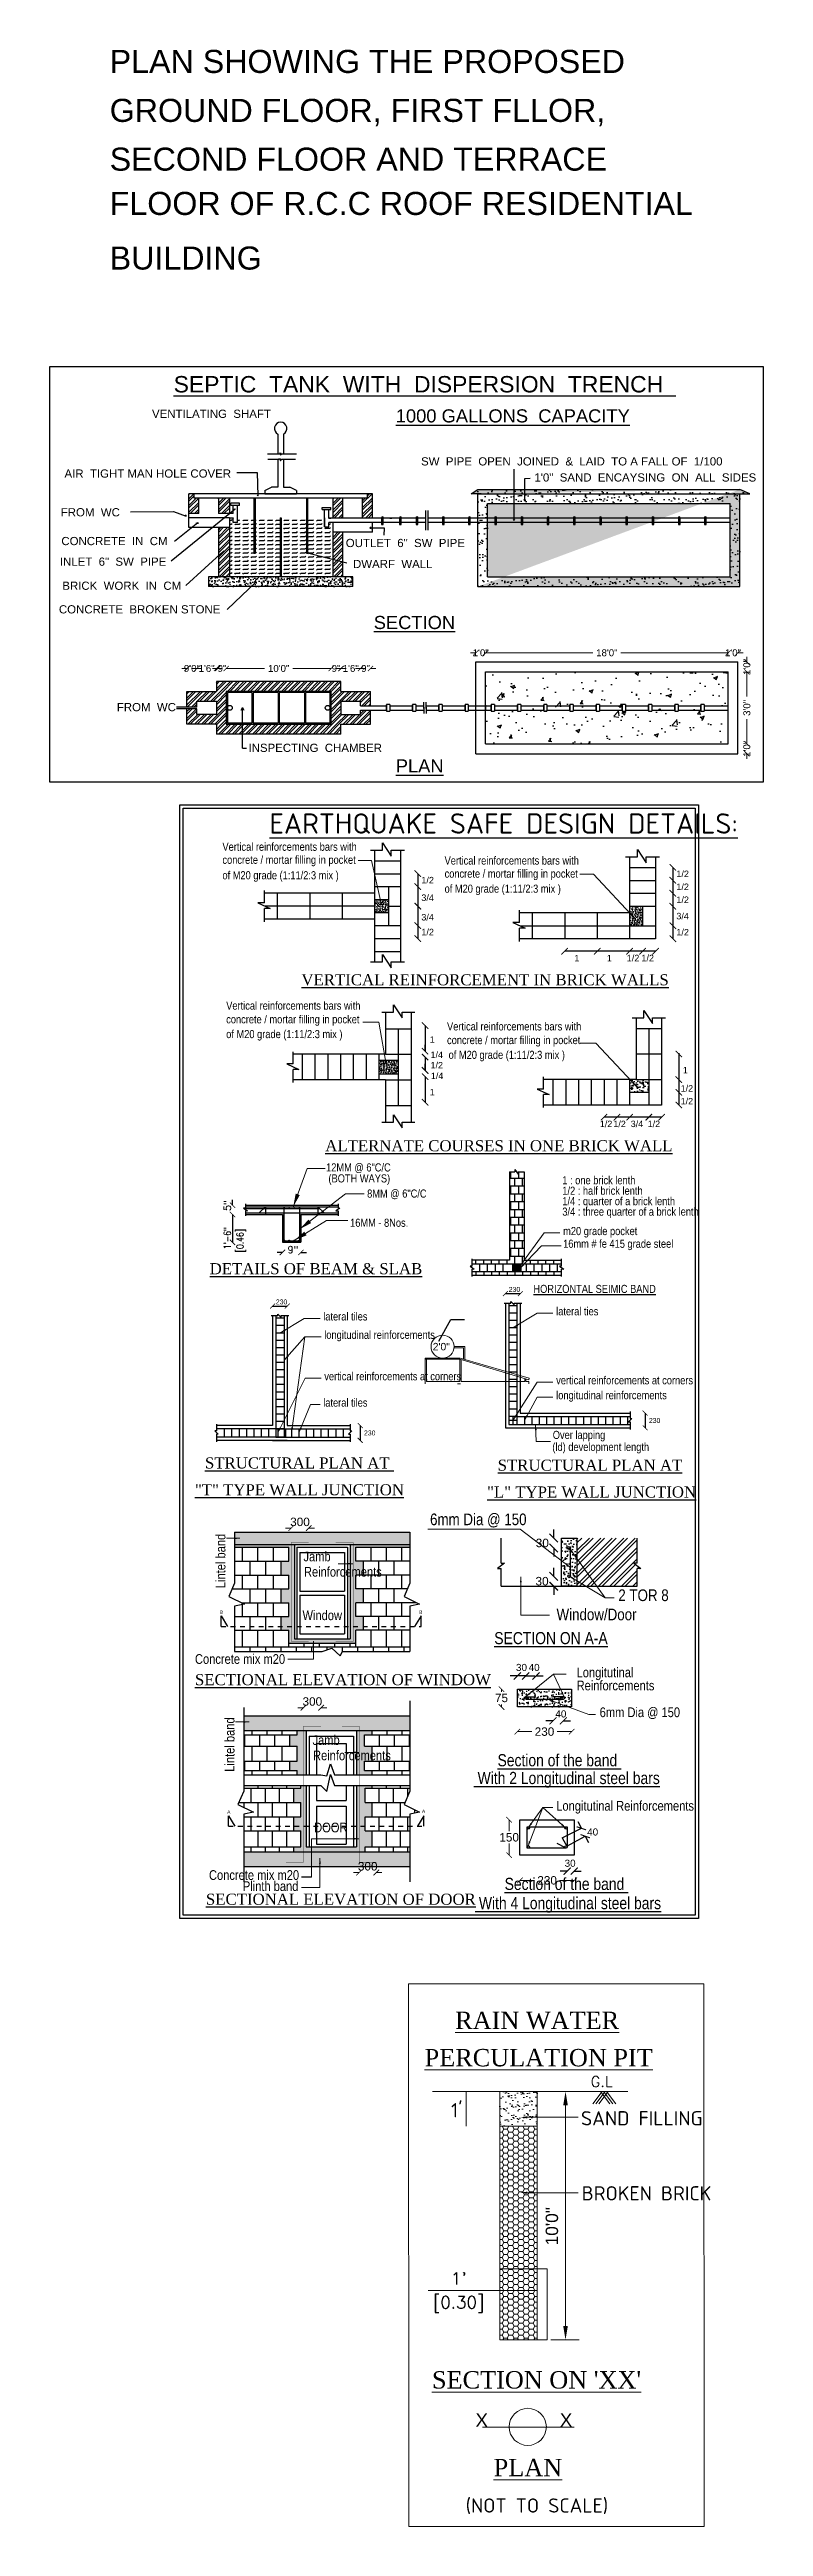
# Model space of a CAD drawing. Header units: metres. Extents: x 1738 to 2075, y -536 to -356.
# Drawn here: x 2060.3 to 2075.4, y -408.8 to -356.3 of the extents above; entities that cross this region are included whole.
import ezdxf
from ezdxf.enums import TextEntityAlignment as Align

# ---------------------------------------------------------------- set-up
doc = ezdxf.new("R2010")
doc.units = ezdxf.units.M
doc.header["$MEASUREMENT"] = 0
doc.header["$PDMODE"] = 98
doc.linetypes.add('HIDDEN', pattern=[0.375, 0.25, -0.125])
doc.styles.add('dim', font='isocpeur.ttf')
doc.styles.add('HFGHFG', font='arial.ttf')
doc.styles.add('RR', font='romans.shx')
doc.styles.get("Standard").update_dxf_attribs({"font": 'arial.ttf'})
doc.styles.add('TI', font='times.ttf')
doc.styles.add('XX', font='ARIALN.TTF', dxfattribs={"height": 5})
doc.dimstyles.new('Copy of NEW-1', dxfattribs={"dimtxt": 4.5, "dimasz": 3, "dimexe": 3, "dimexo": 0.0625, "dimgap": 1, "dimtad": 0, "dimtih": 1, "dimtoh": 1, "dimdec": 0, "dimzin": 0, "dimdsep": 46, "dimlunit": 4, "dimtxsty": 'HFGHFG', "dimblk": 'ARCHTICK', "dimcen": 0.09, "dimse1": 1, "dimse2": 1, "dimclrd": 6, "dimadec": 0, "dimazin": 0, "dimtfac": 1, "dimtdec": 0, "dimtix": 1, "dimtofl": 0, "dimtmove": 0, "dimatfit": 3, "dimfxl": 0, "dimtolj": 1, "dimtzin": 0, "dimarcsym": 0})
doc.dimstyles.new('Copy of Standard (4)', dxfattribs={"dimtxt": 7, "dimasz": 7, "dimexe": 6, "dimexo": 0.0625, "dimgap": 3, "dimtad": 3, "dimdec": 1, "dimlfac": 0.5, "dimzin": 0, "dimdsep": 46, "dimlunit": 4, "dimtxsty": 'Standard', "dimblk": 'ARCHTICK', "dimcen": 0.09, "dimse1": 1, "dimse2": 1, "dimclrd": 6, "dimclre": 6, "dimadec": 0, "dimazin": 0, "dimtfac": 1, "dimtdec": 1, "dimtix": 1, "dimtofl": 0, "dimtmove": 0, "dimatfit": 3, "dimfxl": 0, "dimtolj": 1, "dimtzin": 0, "dimarcsym": 0})
doc.dimstyles.new('NEW', dxfattribs={"dimtxt": 4.5, "dimasz": 3, "dimexe": 3, "dimexo": 0.0625, "dimgap": 1, "dimtad": 3, "dimdec": 0, "dimlfac": 2, "dimzin": 0, "dimdsep": 46, "dimlunit": 4, "dimtxsty": 'HFGHFG', "dimblk": 'ARCHTICK', "dimcen": 0.09, "dimse1": 1, "dimse2": 1, "dimsd1": 1, "dimsd2": 1, "dimclrd": 6, "dimadec": 0, "dimazin": 0, "dimtfac": 1, "dimtdec": 0, "dimtix": 1, "dimtofl": 0, "dimtmove": 0, "dimatfit": 3, "dimfxl": 0, "dimtolj": 1, "dimtzin": 0, "dimarcsym": 0})
doc.dimstyles.get("Standard").update_dxf_attribs({"dimtxt": 0.46, "dimasz": 0.1, "dimexe": 0.15, "dimexo": 0, "dimgap": 0.09, "dimtad": 0, "dimzin": 0, "dimdsep": 46, "dimtxsty": 'Standard', "dimcen": 0.09, "dimse1": 1, "dimse2": 1, "dimsd1": 1, "dimsd2": 1, "dimadec": 0, "dimazin": 0, "dimtfac": 1, "dimtix": 1, "dimtofl": 0, "dimtmove": 0, "dimatfit": 3, "dimfxl": 0, "dimtolj": 1, "dimtzin": 0, "dimarcsym": 0})
pattern_1 = [(50, (11179.2158, 1580.866), (1.93622587, -0.1693978), [0.2024606, -2.2270668]), (355, (11179.2158, 1580.866), (-0.37455574, 2.0305238), [0.1619685, -1.78165345]), (100.4514, (11179.3772, 1580.8518), (1.56167157, 1.86112475), [0.17206504, -1.89271554]), (46.1842, (11179.2158, 1581.4058), (2.88099044, -0.4468144), [0.3036909, -3.3406002]), (96.6356, (11179.456, 1581.3686), (2.5230985, 2.6296068), [0.2580976, -2.8390729]), (351.1842, (11179.2158, 1581.4058), (2.5230965, 2.6296087), [0.2429527, -2.6724802]), (21, (11179.4858, 1581.2708), (1.61133561, -1.0868596), [0.2024606, -2.2270668]), (326, (11179.4858, 1581.2708), (0.65682364, 1.95752436), [0.1619685, -1.78165345]), (71.4514, (11179.62, 1581.1803), (2.2681599, 0.870663), [0.17206504, -1.89271554]), (37.5, (11179.2158, 1580.8659), (0.032825224, 0.89863861), [0, -1.76005765, 0, -1.8086482, 0, -1.78840213]), (7.5, (11179.2158, 1580.8659), (0.71014962, 1.06470452), [0, -1.03119942, 0, -1.71956552, 0, -0.68161742]), (327.5, (11178.61384, 1580.8659), (1.441040277, -0.06088631), [0, -0.67486873, 0, -2.10559044, 0, -2.79395654]), (317.5, (11178.3439, 1580.8659), (1.57429644, 0.27023089), [0, -0.87732935, 0, -1.398328, 0, -1.98411406])]
pattern_2 = [(45, (-443.305, -495.009), (-3.90536, 3.90536), []), (45, (-443.305, -492.2475), (-3.90536, 3.90536), [])]
pattern_3 = [(45, (-441.0134, -584.6624), (-3.905365, 3.905365), []), (45, (-441.0134, -581.901), (-3.905365, 3.905365), [])]

msp = doc.modelspace()

# ---------------------------------------------------------------- texts
at = {"lineweight": 20}
for s, height, p in [('PLAN SHOWING THE PROPOSED ', 0.48879, (2061.549, -356.821)), ('GROUND FLOOR, FIRST FLLOR,', 0.48879, (2061.549, -357.859)), ('SECOND FLOOR AND TERRACE   ', 0.48879, (2061.549, -358.893)), ('FLOOR OF R.C.C ROOF RESIDENTIAL ', 0.48879, (2061.549, -359.832)), ('BUILDING ', 0.4888, (2061.549, -360.99)), ('2\'0"', 0.1581, (2068.398, -383.907)), ('X', 0.281, (2069.307, -406.729)), ('X', 0.281, (2071.096, -406.729))]:
    msp.add_text(s, height=height, dxfattribs=at).set_placement(p)
for s, height, style, p in [('%%uRAIN WATER', 0.36836, 'TI', (2068.875, -398.297)), ('%%uPERCULATION PIT', 0.36836, 'TI', (2068.227, -399.088)), ('G.L', 0.2273, 'RR', (2071.749, -399.525)), ("1'", 0.3014, 'dim', (2068.788, -400.169)), ('SAND FILLING', 0.30138, 'dim', (2071.542, -400.34)), ('BROKEN BRICK', 0.30138, 'dim', (2071.557, -401.931)), ("%%uSECTION ON 'XX'", 0.36836, 'TI', (2068.383, -405.92)), ('%%uPLAN', 0.3684, 'TI', (2069.691, -407.78)), ('(NOT TO SCALE)', 0.30138, 'dim', (2069.098, -408.551))]:
    msp.add_text(s, height=height, dxfattribs=dict(at, style=style)).set_placement(p)
at = {"lineweight": 20, "insert": (2070.927, -402.479), "char_height": 0.263, "attachment_point": 5, "rotation": 90}
msp.add_mtext('10\'0"', dxfattribs=at)
at = {"lineweight": 20, "char_height": 0.2597, "attachment_point": 5, "style": 'RR'}
for s, insert in [("\\A1;1'", (2068.949, -403.587)), ('\\A1;[0.30]', (2068.949, -404.134))]:
    msp.add_mtext(s, dxfattribs=dict(at, insert=insert))

# ---------------------------------------------------------------- blocks, each defined once
blk = doc.blocks.new('_ArchTick')
at = {"color": 0, "const_width": 0.15}
blk.add_lwpolyline([(-0.5, -0.5), (0.5, 0.5)], dxfattribs=at)
blk = doc.blocks.new('*D2')
at = {"color": 6, "lineweight": -2}
for p, q in [((19530.6, 1364.3), (19527.6, 1364.3)), ((19539.8, 1364.3), (19542.8, 1364.3))]:
    blk.add_line(p, q, dxfattribs=at)
at = {"layer": 'DEFPOINTS', "color": 0}
for p in [(19530.6, 1369.8), (19539.8, 1369.6), (19539.8, 1364.3)]:
    blk.add_point(p, dxfattribs=at)
at = {"color": 6, "lineweight": -2, "xscale": 3, "yscale": 3, "zscale": 3}
blk.add_blockref('_ArchTick', (19530.6, 1364.3), dxfattribs=at)
at = {"color": 6, "lineweight": -2, "xscale": 3, "yscale": 3, "zscale": 3, "rotation": 180}
blk.add_blockref('_ArchTick', (19539.8, 1364.3), dxfattribs=at)
at = {"color": 0, "insert": (19535.2, 1367.6), "char_height": 4.5, "attachment_point": 5, "style": 'HFGHFG'}
blk.add_mtext('\\A1;300', dxfattribs=at)
blk = doc.blocks.new('*D3')
at = {"color": 6, "lineweight": -2}
for p, q in [((19500.9, 1452.4), (19497.9, 1452.4)), ((19510.3, 1452.4), (19513.3, 1452.4))]:
    blk.add_line(p, q, dxfattribs=at)
at = {"layer": 'DEFPOINTS', "color": 0}
for p in [(19510.3, 1452.4), (19500.9, 1442.6), (19510.3, 1442.6)]:
    blk.add_point(p, dxfattribs=at)
at = {"color": 6, "lineweight": -2, "xscale": 3, "yscale": 3, "zscale": 3}
blk.add_blockref('_ArchTick', (19500.9, 1452.4), dxfattribs=at)
at = {"color": 6, "lineweight": -2, "xscale": 3, "yscale": 3, "zscale": 3, "rotation": 180}
blk.add_blockref('_ArchTick', (19510.3, 1452.4), dxfattribs=at)
at = {"color": 0, "insert": (19505.6, 1455.7), "char_height": 4.5, "attachment_point": 5, "style": 'HFGHFG'}
blk.add_mtext('\\A1;300', dxfattribs=at)
blk = doc.blocks.new('*D4')
at = {"color": 6, "lineweight": -2}
for p, q in [((19616.6, 1360.1), (19624.3, 1360.1)), ((19645.6, 1360.1), (19637.8, 1360.1))]:
    blk.add_line(p, q, dxfattribs=at)
at = {"layer": 'DEFPOINTS', "color": 0}
for p in [(19616.6, 1373.6), (19645.6, 1373.6), (19645.6, 1360.1)]:
    blk.add_point(p, dxfattribs=at)
at = {"color": 6, "lineweight": -2, "xscale": 3, "yscale": 3, "zscale": 3, "rotation": 180}
blk.add_blockref('_ArchTick', (19616.6, 1360.1), dxfattribs=at)
at = {"color": 6, "lineweight": -2, "xscale": 3, "yscale": 3, "zscale": 3}
blk.add_blockref('_ArchTick', (19645.6, 1360.1), dxfattribs=at)
at = {"color": 0, "insert": (19631.1, 1360.1), "char_height": 4.5, "attachment_point": 5, "style": 'HFGHFG'}
blk.add_mtext('\\A1;230', dxfattribs=at)
blk = doc.blocks.new('*D5')
at = {"color": 6, "lineweight": -2}
for p, q in [((19610.8, 1392.5), (19610.8, 1386.4)), ((19610.8, 1373.6), (19610.8, 1379.8))]:
    blk.add_line(p, q, dxfattribs=at)
at = {"layer": 'DEFPOINTS', "color": 0}
for p in [(19610.8, 1392.5), (19616.6, 1392.5), (19616.6, 1373.6)]:
    blk.add_point(p, dxfattribs=at)
at = {"color": 6, "lineweight": -2, "xscale": 3, "yscale": 3, "zscale": 3}
for p, rotation in [((19610.8, 1392.5), 90), ((19610.8, 1373.6), 270)]:
    blk.add_blockref('_ArchTick', p, dxfattribs=dict(at, rotation=rotation))
at = {"color": 0, "insert": (19610.8, 1383.1), "char_height": 4.5, "attachment_point": 5, "style": 'HFGHFG'}
blk.add_mtext('\\A1;150', dxfattribs=at)
blk = doc.blocks.new('*D6')
at = {"color": 6, "lineweight": -2}
for p, q in [((19615.2, 1439.6), (19623, 1439.6)), ((19644.2, 1439.6), (19636.5, 1439.6))]:
    blk.add_line(p, q, dxfattribs=at)
at = {"layer": 'DEFPOINTS', "color": 0}
for p in [(19615.2, 1452.8), (19644.2, 1452.8), (19644.2, 1439.6)]:
    blk.add_point(p, dxfattribs=at)
at = {"color": 6, "lineweight": -2, "xscale": 3, "yscale": 3, "zscale": 3, "rotation": 180}
blk.add_blockref('_ArchTick', (19615.2, 1439.6), dxfattribs=at)
at = {"color": 6, "lineweight": -2, "xscale": 3, "yscale": 3, "zscale": 3}
blk.add_blockref('_ArchTick', (19644.2, 1439.6), dxfattribs=at)
at = {"color": 0, "insert": (19629.7, 1439.6), "char_height": 4.5, "attachment_point": 5, "style": 'HFGHFG'}
blk.add_mtext('\\A1;230', dxfattribs=at)
blk = doc.blocks.new('*D7')
at = {"color": 6, "lineweight": -2}
for p, q in [((19606.7, 1462.3), (19606.7, 1460.9)), ((19606.7, 1452.8), (19606.7, 1454.2))]:
    blk.add_line(p, q, dxfattribs=at)
at = {"layer": 'DEFPOINTS', "color": 0}
for p in [(19615.2, 1462.3), (19606.7, 1452.8), (19615.2, 1452.8)]:
    blk.add_point(p, dxfattribs=at)
at = {"color": 6, "lineweight": -2, "xscale": 3, "yscale": 3, "zscale": 3}
for p, rotation in [((19606.7, 1462.3), 90), ((19606.7, 1452.8), 270)]:
    blk.add_blockref('_ArchTick', p, dxfattribs=dict(at, rotation=rotation))
at = {"color": 0, "insert": (19606.7, 1457.6), "char_height": 4.5, "attachment_point": 5, "style": 'HFGHFG'}
blk.add_mtext('\\A1;75', dxfattribs=at)
blk = doc.blocks.new('*D8')
at = {"color": 6, "lineweight": -2}
for p, q in [((19494.3, 1548.4), (19491.3, 1548.4)), ((19503.7, 1548.4), (19506.7, 1548.4))]:
    blk.add_line(p, q, dxfattribs=at)
at = {"layer": 'DEFPOINTS', "color": 0}
for p in [(19494.3, 1540.7), (19503.7, 1548.4), (19503.7, 1540.7)]:
    blk.add_point(p, dxfattribs=at)
at = {"color": 6, "lineweight": -2, "xscale": 3, "yscale": 3, "zscale": 3}
blk.add_blockref('_ArchTick', (19494.3, 1548.4), dxfattribs=at)
at = {"color": 6, "lineweight": -2, "xscale": 3, "yscale": 3, "zscale": 3, "rotation": 180}
blk.add_blockref('_ArchTick', (19503.7, 1548.4), dxfattribs=at)
at = {"color": 0, "insert": (19499, 1551.7), "char_height": 4.5, "attachment_point": 5, "style": 'HFGHFG'}
blk.add_mtext('\\A1;300', dxfattribs=at)
blk = doc.blocks.new('*D20')
at = {"lineweight": -2}
for p, q in [((63616, 4243.7), (63616, 4249.7)), ((63616, 4232.4), (63616, 4226.4))]:
    blk.add_line(p, q, dxfattribs=at)
at = {"layer": 'DEFPOINTS', "color": 0}
for p in [(63605.7, 4243.7), (63616, 4243.7), (63594.3, 4232.4)]:
    blk.add_point(p, dxfattribs=at)
at = {"lineweight": -2, "xscale": 6, "yscale": 6, "zscale": 6}
for p, rotation in [((63616, 4243.7), 270), ((63616, 4232.4), 90)]:
    blk.add_blockref('_ArchTick', p, dxfattribs=dict(at, rotation=rotation))
at = {"color": 0, "insert": (63616, 4238), "char_height": 8, "attachment_point": 5, "rotation": 90}
blk.add_mtext('\\A1;1\'0"', dxfattribs=at)
blk = doc.blocks.new('*D19')
at = {"lineweight": -2}
for p, q in [((63302.7, 4254.3), (63296.7, 4254.3)), ((63314.1, 4254.3), (63320.1, 4254.3))]:
    blk.add_line(p, q, dxfattribs=at)
at = {"layer": 'DEFPOINTS', "color": 0}
for p in [(63302.7, 4243.7), (63314.1, 4254.3), (63314.1, 4232.4)]:
    blk.add_point(p, dxfattribs=at)
at = {"lineweight": -2, "xscale": 6, "yscale": 6, "zscale": 6}
blk.add_blockref('_ArchTick', (63302.7, 4254.3), dxfattribs=at)
at = {"lineweight": -2, "xscale": 6, "yscale": 6, "zscale": 6, "rotation": 180}
blk.add_blockref('_ArchTick', (63314.1, 4254.3), dxfattribs=at)
at = {"color": 0, "insert": (63308.4, 4254.3), "char_height": 8, "attachment_point": 5}
blk.add_mtext('\\A1;1\'0"', dxfattribs=at)
blk = doc.blocks.new('*D18')
at = {"lineweight": -2}
for p, q in [((63314.1, 4254.3), (63437.9, 4254.3)), ((63594.3, 4254.3), (63470.5, 4254.3))]:
    blk.add_line(p, q, dxfattribs=at)
at = {"layer": 'DEFPOINTS', "color": 0}
for p in [(63594.3, 4254.3), (63314.1, 4232.4), (63594.3, 4232.4)]:
    blk.add_point(p, dxfattribs=at)
at = {"lineweight": -2, "xscale": 6, "yscale": 6, "zscale": 6, "rotation": 180}
blk.add_blockref('_ArchTick', (63314.1, 4254.3), dxfattribs=at)
at = {"lineweight": -2, "xscale": 6, "yscale": 6, "zscale": 6}
blk.add_blockref('_ArchTick', (63594.3, 4254.3), dxfattribs=at)
at = {"color": 0, "insert": (63454.2, 4254.3), "char_height": 8, "attachment_point": 5}
blk.add_mtext('\\A1;18\'0"', dxfattribs=at)
blk = doc.blocks.new('*D17')
at = {"lineweight": -2}
for p, q in [((63594.3, 4254.3), (63588.3, 4254.3)), ((63605.7, 4254.3), (63611.7, 4254.3))]:
    blk.add_line(p, q, dxfattribs=at)
at = {"layer": 'DEFPOINTS', "color": 0}
for p in [(63605.7, 4254.3), (63605.7, 4243.7), (63594.3, 4232.4)]:
    blk.add_point(p, dxfattribs=at)
at = {"lineweight": -2, "xscale": 6, "yscale": 6, "zscale": 6}
blk.add_blockref('_ArchTick', (63594.3, 4254.3), dxfattribs=at)
at = {"lineweight": -2, "xscale": 6, "yscale": 6, "zscale": 6, "rotation": 180}
blk.add_blockref('_ArchTick', (63605.7, 4254.3), dxfattribs=at)
at = {"color": 0, "insert": (63600, 4254.3), "char_height": 8, "attachment_point": 5}
blk.add_mtext('\\A1;1\'0"', dxfattribs=at)
blk = doc.blocks.new('*D16')
at = {"lineweight": -2}
for p, q in [((63004.4, 4236.2), (62998.4, 4236.2)), ((63014.3, 4236.2), (63020.3, 4236.2))]:
    blk.add_line(p, q, dxfattribs=at)
at = {"layer": 'DEFPOINTS', "color": 0}
for p in [(63004.4, 4209.6), (63014.3, 4236.2), (63014.3, 4209.6)]:
    blk.add_point(p, dxfattribs=at)
at = {"lineweight": -2, "xscale": 6, "yscale": 6, "zscale": 6}
blk.add_blockref('_ArchTick', (63004.4, 4236.2), dxfattribs=at)
at = {"lineweight": -2, "xscale": 6, "yscale": 6, "zscale": 6, "rotation": 180}
blk.add_blockref('_ArchTick', (63014.3, 4236.2), dxfattribs=at)
at = {"color": 0, "insert": (63009.4, 4236.2), "char_height": 8, "attachment_point": 5}
blk.add_mtext('\\A1;9"', dxfattribs=at)
blk = doc.blocks.new('*D15')
at = {"lineweight": -2}
for p, q in [((63014.3, 4236.2), (63058.6, 4236.2)), ((63135.5, 4236.2), (63091.2, 4236.2))]:
    blk.add_line(p, q, dxfattribs=at)
at = {"layer": 'DEFPOINTS', "color": 0}
for p in [(63014.3, 4209.6), (63135.5, 4236.2), (63135.5, 4209.6)]:
    blk.add_point(p, dxfattribs=at)
at = {"lineweight": -2, "xscale": 6, "yscale": 6, "zscale": 6, "rotation": 180}
blk.add_blockref('_ArchTick', (63014.3, 4236.2), dxfattribs=at)
at = {"lineweight": -2, "xscale": 6, "yscale": 6, "zscale": 6}
blk.add_blockref('_ArchTick', (63135.5, 4236.2), dxfattribs=at)
at = {"color": 0, "insert": (63074.9, 4236.2), "char_height": 8, "attachment_point": 5}
blk.add_mtext('\\A1;10\'0"', dxfattribs=at)
blk = doc.blocks.new('*D14')
at = {"lineweight": -2}
for p, q in [((63135.5, 4236.2), (63129.5, 4236.2)), ((63146.9, 4236.2), (63152.9, 4236.2))]:
    blk.add_line(p, q, dxfattribs=at)
at = {"layer": 'DEFPOINTS', "color": 0}
for p in [(63135.5, 4209.6), (63146.9, 4236.2), (63146.9, 4209.6)]:
    blk.add_point(p, dxfattribs=at)
at = {"lineweight": -2, "xscale": 6, "yscale": 6, "zscale": 6}
blk.add_blockref('_ArchTick', (63135.5, 4236.2), dxfattribs=at)
at = {"lineweight": -2, "xscale": 6, "yscale": 6, "zscale": 6, "rotation": 180}
blk.add_blockref('_ArchTick', (63146.9, 4236.2), dxfattribs=at)
at = {"color": 0, "insert": (63141.2, 4236.2), "char_height": 8, "attachment_point": 5}
blk.add_mtext('\\A1;9"', dxfattribs=at)
blk = doc.blocks.new('*D13')
at = {"lineweight": -2}
for p, q in [((63146.9, 4236.2), (63140.9, 4236.2)), ((63169.6, 4236.2), (63175.6, 4236.2))]:
    blk.add_line(p, q, dxfattribs=at)
at = {"layer": 'DEFPOINTS', "color": 0}
for p in [(63146.9, 4209.6), (63169.6, 4236.2), (63169.6, 4198.3)]:
    blk.add_point(p, dxfattribs=at)
at = {"lineweight": -2, "xscale": 6, "yscale": 6, "zscale": 6}
blk.add_blockref('_ArchTick', (63146.9, 4236.2), dxfattribs=at)
at = {"lineweight": -2, "xscale": 6, "yscale": 6, "zscale": 6, "rotation": 180}
blk.add_blockref('_ArchTick', (63169.6, 4236.2), dxfattribs=at)
at = {"color": 0, "insert": (63158.2, 4236.2), "char_height": 8, "attachment_point": 5}
blk.add_mtext('\\A1;1\'6"', dxfattribs=at)
blk = doc.blocks.new('*D12')
at = {"lineweight": -2}
for p, q in [((63169.6, 4236.2), (63163.6, 4236.2)), ((63181, 4236.2), (63187, 4236.2))]:
    blk.add_line(p, q, dxfattribs=at)
at = {"layer": 'DEFPOINTS', "color": 0}
for p in [(63181, 4236.2), (63181, 4209.6), (63169.6, 4198.3)]:
    blk.add_point(p, dxfattribs=at)
at = {"lineweight": -2, "xscale": 6, "yscale": 6, "zscale": 6}
blk.add_blockref('_ArchTick', (63169.6, 4236.2), dxfattribs=at)
at = {"lineweight": -2, "xscale": 6, "yscale": 6, "zscale": 6, "rotation": 180}
blk.add_blockref('_ArchTick', (63181, 4236.2), dxfattribs=at)
at = {"color": 0, "insert": (63175.3, 4236.2), "char_height": 8, "attachment_point": 5}
blk.add_mtext('\\A1;9"', dxfattribs=at)
blk = doc.blocks.new('*D11')
at = {"lineweight": -2}
for p, q in [((62980.2, 4236.2), (62974.2, 4236.2)), ((63003, 4236.2), (63009, 4236.2))]:
    blk.add_line(p, q, dxfattribs=at)
at = {"layer": 'DEFPOINTS', "color": 0}
for p in [(62980.2, 4236.2), (63003, 4221), (62980.2, 4198.3)]:
    blk.add_point(p, dxfattribs=at)
at = {"lineweight": -2, "xscale": 6, "yscale": 6, "zscale": 6}
blk.add_blockref('_ArchTick', (62980.2, 4236.2), dxfattribs=at)
at = {"lineweight": -2, "xscale": 6, "yscale": 6, "zscale": 6, "rotation": 180}
blk.add_blockref('_ArchTick', (63003, 4236.2), dxfattribs=at)
at = {"color": 0, "insert": (62991.6, 4236.2), "char_height": 8, "attachment_point": 5}
blk.add_mtext('\\A1;1\'6"', dxfattribs=at)
blk = doc.blocks.new('*D10')
at = {"lineweight": -2}
for p, q in [((62968.9, 4236.2), (62962.9, 4236.2)), ((62980.2, 4236.2), (62986.2, 4236.2))]:
    blk.add_line(p, q, dxfattribs=at)
at = {"layer": 'DEFPOINTS', "color": 0}
for p in [(62968.9, 4236.2), (62968.9, 4209.6), (62980.2, 4198.3)]:
    blk.add_point(p, dxfattribs=at)
at = {"lineweight": -2, "xscale": 6, "yscale": 6, "zscale": 6}
blk.add_blockref('_ArchTick', (62968.9, 4236.2), dxfattribs=at)
at = {"lineweight": -2, "xscale": 6, "yscale": 6, "zscale": 6, "rotation": 180}
blk.add_blockref('_ArchTick', (62980.2, 4236.2), dxfattribs=at)
at = {"color": 0, "insert": (62974.6, 4236.2), "char_height": 8, "attachment_point": 5}
blk.add_mtext('\\A1;9\'0"', dxfattribs=at)
blk = doc.blocks.new('*D22')
at = {"lineweight": -2}
for p, q in [((63616, 4149), (63616, 4155)), ((63616, 4137.7), (63616, 4131.7))]:
    blk.add_line(p, q, dxfattribs=at)
at = {"layer": 'DEFPOINTS', "color": 0}
for p in [(63605.7, 4149), (63605.7, 4137.7), (63616, 4149)]:
    blk.add_point(p, dxfattribs=at)
at = {"lineweight": -2, "xscale": 6, "yscale": 6, "zscale": 6}
for p, rotation in [((63616, 4149), 270), ((63616, 4137.7), 90)]:
    blk.add_blockref('_ArchTick', p, dxfattribs=dict(at, rotation=rotation))
at = {"color": 0, "insert": (63616, 4143.4), "char_height": 8, "attachment_point": 5, "rotation": 90}
blk.add_mtext('\\A1;1\'0"', dxfattribs=at)
blk = doc.blocks.new('*D21')
at = {"lineweight": -2}
for p, q in [((63616, 4232.4), (63616, 4203.8)), ((63616, 4149), (63616, 4177.6))]:
    blk.add_line(p, q, dxfattribs=at)
at = {"layer": 'DEFPOINTS', "color": 0}
for p in [(63594.3, 4232.4), (63616, 4232.4), (63605.7, 4149)]:
    blk.add_point(p, dxfattribs=at)
at = {"lineweight": -2, "xscale": 6, "yscale": 6, "zscale": 6}
for p, rotation in [((63616, 4232.4), 90), ((63616, 4149), 270)]:
    blk.add_blockref('_ArchTick', p, dxfattribs=dict(at, rotation=rotation))
at = {"color": 0, "insert": (63616, 4190.7), "char_height": 8, "attachment_point": 5, "rotation": 90}
blk.add_mtext('\\A1;3\'0"', dxfattribs=at)
blk = doc.blocks.new('34')
h = blk.add_hatch()
h.set_pattern_fill('AR-CONC', color=4, scale=0.269947, style=0)
h.set_pattern_definition(pattern_1)
h.paths.add_polyline_path([(19546.29, 1884.31), (19538.86, 1884.31), (19538.86, 1877.37), (19546.29, 1877.37)])
h = blk.add_hatch()
h.set_pattern_fill('AR-CONC', color=4, scale=0.269947, style=0)
h.set_pattern_definition(pattern_1)
h.paths.add_polyline_path([(19682.1, 1880.75), (19675.16, 1880.75), (19675.16, 1870.35), (19682.1, 1870.35)])
h = blk.add_hatch()
h.set_pattern_fill('AR-CONC', color=4, scale=0.269947, style=0)
h.set_pattern_definition([(50, (11173.6589, 1593.2979), (1.93622587, -0.1693978), [0.2024606, -2.2270668]), (355, (11173.6589, 1593.2979), (-0.37455574, 2.0305238), [0.1619685, -1.78165345]), (100.4514, (11173.8202, 1593.2837), (1.56167157, 1.86112475), [0.17206504, -1.89271554]), (46.1842, (11173.6589, 1593.8378), (2.88099044, -0.4468144), [0.3036909, -3.3406002]), (96.6356, (11173.899, 1593.8005), (2.5230985, 2.6296068), [0.2580976, -2.8390729]), (351.1842, (11173.659, 1593.8378), (2.5230965, 2.6296087), [0.2429527, -2.6724802]), (21, (11173.9288, 1593.7028), (1.6113356, -1.0868596), [0.2024606, -2.2270668]), (326, (11173.9288, 1593.7028), (0.65682364, 1.95752436), [0.1619685, -1.78165345]), (71.4514, (11174.0631, 1593.6122), (2.2681599, 0.870663), [0.17206504, -1.89271554]), (37.5, (11173.6589, 1593.29787), (0.032825224, 0.89863861), [0, -1.76005765, 0, -1.8086482, 0, -1.78840213]), (7.5, (11173.6589, 1593.2979), (0.71014962, 1.06470452), [0, -1.03119942, 0, -1.71956552, 0, -0.68161742]), (327.5, (11173.0569, 1593.2979), (1.441040277, -0.06088631), [0, -0.67486873, 0, -2.10559044, 0, -2.79395654]), (317.5, (11172.787, 1593.2979), (1.57429644, 0.27023089), [0, -0.87732935, 0, -1.398328, 0, -1.98411406])])
h.paths.add_polyline_path([(19551.59, 1791.18), (19551.59, 1798.44), (19541.35, 1798.44), (19541.35, 1791.18)])
h = blk.add_hatch()
h.set_pattern_fill('AR-CONC', color=4, scale=0.022769, style=0)
h.set_pattern_definition([(50, (15965.537, 1681.1217), (4.1481786, -0.3629184), [0.433751, -4.7712622]), (355, (15965.537, 1681.1217), (-0.802447, 4.3501854), [0.347001, -3.81701]), (100.451, (15965.8826, 1681.0914), (3.3457467, 3.987247), [0.3686315, -4.054947]), (46.1842, (15965.537, 1682.2783), (6.1722224, -0.9572654), [0.650627, -7.156893]), (96.6356, (15966.051, 1682.1986), (5.405478, 5.633654), [0.552947, -6.08242]), (351.184, (15965.537, 1682.2783), (5.405486, 5.633644), [0.520501, -5.725515]), (21, (15966.1152, 1681.989), (3.4521324, -2.3284925), [0.433751, -4.7712622]), (326, (15966.1152, 1681.989), (1.407176, 4.193792), [0.347001, -3.81701]), (71.4514, (15966.403, 1681.795), (4.8592987, 1.8653087), [0.3686315, -4.054947]), (37.5, (15965.5369, 1681.1217), (0.0703247, 1.92524106), [0, -3.770743, 0, -3.8748433, 0, -3.8314682]), (7.5, (15965.537, 1681.1217), (1.5214227, 2.2810203), [0, -2.209239, 0, -3.6839928, 0, -1.4602954]), (327.5, (15964.2472, 1681.1217), (3.0872741, -0.1304383), [0, -1.445837, 0, -4.5110116, 0, -5.9857654]), (317.5, (15963.669, 1681.1217), (3.3727663, 0.578938), [0, -1.8795882, 0, -2.9957744, 0, -4.250761])])
h.paths.add_polyline_path([(19685.46, 1781.35), (19685.46, 1788.18), (19678.63, 1788.18), (19675.22, 1788.18), (19675.22, 1781.35)])
blk.add_hatch(color=6).paths.add_polyline_path([(19616.98, 1689.67), (19612.82, 1689.67), (19612.82, 1685.51), (19616.98, 1685.51)])
h = blk.add_hatch()
h.set_pattern_fill('AR-CONC', color=8, scale=0.019704, style=0)
h.set_pattern_definition([(50, (17109.8734, 1233.6276), (3.58977, -0.314064), [0.3753615, -4.128977]), (355, (17109.8734, 1233.6276), (-0.694425, 3.7645835), [0.300289, -3.3031816]), (100.451, (17110.1726, 1233.6014), (2.8953577, 3.4505023), [0.319008, -3.5090885]), (46.1842, (17109.8734, 1234.6285), (5.341346, -0.828403), [0.563042, -6.193465]), (96.6356, (17110.3185, 1234.5595), (4.677817, 4.875278), [0.478512, -5.263633]), (351.184, (17109.8734, 1234.6285), (4.677825, 4.875269), [0.450434, -4.954772]), (21, (17110.374, 1234.3783), (2.9874223, -2.0150416), [0.3753615, -4.128977]), (326, (17110.374, 1234.3783), (1.217748, 3.629243), [0.300289, -3.3031816]), (71.4514, (17110.623, 1234.2104), (4.2051623, 1.6142095), [0.319008, -3.5090885]), (37.5, (17109.8734, 1233.6276), (0.0608579, 1.666074), [0, -3.263143, 0, -3.3532298, 0, -3.3156936]), (7.5, (17109.8734, 1233.6276), (1.3166158, 1.9739598), [0, -1.9118414, 0, -3.1880707, 0, -1.2637172]), (327.5, (17108.7574, 1233.6276), (2.6716795, -0.1128793), [0, -1.2512051, 0, -3.90376, 0, -5.1799893]), (317.5, (17108.2569, 1233.6276), (2.91874, 0.501004), [0, -1.6265667, 0, -2.592497, 0, -3.678543])])
h.paths.add_polyline_path([(19557.73, 1546.16), (19464.08, 1546.16), (19464.08, 1539.58), (19557.73, 1539.58)])
h = blk.add_hatch()
h.set_pattern_fill('AR-CONC', color=8, scale=0.009852, style=0)
h.set_pattern_definition([(50, (17109.8734, 1233.6276), (1.794885, -0.157032), [0.1876808, -2.0644885]), (355, (17109.8734, 1233.6276), (-0.3472126, 1.8822918), [0.1501446, -1.6515908]), (100.451, (17110.023, 1233.6145), (1.4476788, 1.7252512), [0.159504, -1.7545443]), (46.1842, (17109.8734, 1234.128), (2.6706731, -0.4142014), [0.2815212, -3.0967327]), (96.6356, (17110.096, 1234.0935), (2.3389086, 2.4376388), [0.239256, -2.6318164]), (351.184, (17109.8734, 1234.128), (2.3389123, 2.4376345), [0.225217, -2.4773862]), (21, (17110.1237, 1234.003), (1.49371115, -1.0075208), [0.1876808, -2.0644885]), (326, (17110.1237, 1234.003), (0.6088741, 1.8146215), [0.1501446, -1.6515908]), (71.4514, (17110.2481, 1233.919), (2.1025812, 0.8071047), [0.159504, -1.7545443]), (37.5, (17109.87343, 1233.6276), (0.03042895, 0.833037), [0, -1.6315715, 0, -1.6766149, 0, -1.6578468]), (7.5, (17109.8734, 1233.6276), (0.6583079, 0.98697992), [0, -0.95592072, 0, -1.59403534, 0, -0.6318586]), (327.5, (17109.3154, 1233.6276), (1.33583976, -0.05643964), [0, -0.62560257, 0, -1.95188, 0, -2.58999463]), (317.5, (17109.0652, 1233.6276), (1.45937, 0.250502), [0, -0.81328334, 0, -1.2962485, 0, -1.83927155])])
h.paths.add_polyline_path([(19496.07, 1539.58), (19464.08, 1539.58), (19464.08, 1538.27), (19493, 1538.27), (19493, 1530.72), (19488.89, 1530.72), (19488.89, 1523.31), (19493, 1523.31), (19493, 1515.91), (19488.89, 1515.91), (19488.89, 1508.51), (19493, 1508.51), (19493, 1501.11), (19488.89, 1501.11), (19488.89, 1493.86), (19493, 1493.86), (19493, 1486.94), (19528.81, 1486.94), (19528.81, 1493.86), (19532.92, 1493.86), (19532.92, 1501.11), (19528.81, 1501.11), (19528.81, 1508.51), (19532.92, 1508.51), (19532.92, 1515.91), (19528.81, 1515.91), (19528.81, 1523.31), (19532.92, 1523.31), (19532.92, 1530.72), (19528.81, 1530.72), (19528.81, 1538.27), (19557.73, 1538.27), (19557.73, 1539.58), (19525.74, 1539.58), (19525.74, 1514.63), (19525.74, 1489.18), (19496.07, 1489.18), (19496.07, 1514.63)])
h = blk.add_hatch()
h.set_pattern_fill('AR-CONC', color=8, scale=0.030265, angle=90, style=0)
h.set_pattern_definition([(140, (19702.075, -3942.5817), (0.4824023, 5.5138867), [0.5765553, -6.3421086]), (85, (19702.075, -3942.5817), (-5.7824, -1.066637), [0.461244, -5.073687]), (190.451, (19702.115, -3942.122), (-5.2999716, 4.4472694), [0.4899964, -5.38996]), (136.1842, (19700.5374, -3942.5817), (1.272427, 8.204308), [0.864833, -9.513163]), (186.6356, (19700.643, -3941.898), (-7.488426, 7.185127), [0.734995, -8.08494]), (81.184, (19700.537, -3942.582), (-7.488413, 7.185139), [0.691866, -7.61053]), (111, (19700.9217, -3941.813), (3.095104, 4.5886807), [0.5765553, -6.3421086]), (56, (19700.922, -3941.813), (-5.574517, 1.8704613), [0.461244, -5.073687]), (161.4514, (19701.1796, -3941.4305), (-2.4794257, 6.4591294), [0.4899964, -5.38996]), (127.5, (19702.0748, -3942.5817), (-2.55908966, 0.0934777), [0, -5.0121876, 0, -5.150561, 0, -5.0929054]), (97.5, (19702.0748, -3942.5817), (-3.0320023, 2.0223219), [0, -2.9365885, 0, -4.8968766, 0, -1.9410696]), (57.5, (19702.0748, -3944.296), (0.1733826, 4.1036997), [0, -1.921851, 0, -5.9961754, 0, -7.9564635]), (47.5, (19702.075, -3945.0647), (-0.7695422, 4.4831847), [0, -2.4984064, 0, -3.9820755, 0, -5.6502422])])
h.paths.add_polyline_path([(19638.75, 1517.36), (19647.07, 1517.36), (19647.07, 1543.08), (19638.75, 1543.08)])
h = blk.add_hatch()
h.set_pattern_fill('ANSI32', color=8, scale=0.453981, style=0)
h.set_pattern_definition([(45, (14119.465, 1518.435), (-3.0576464, 3.0576464), []), (45, (14121.5033, 1518.435), (-3.0576464, 3.0576464), [])])
h.paths.add_polyline_path([(19679.23, 1539.24), (19679.23, 1543.08), (19647.07, 1543.08), (19647.07, 1517.36), (19679.23, 1517.36), (19679.23, 1526.74), (19681.17, 1526.74), (19677.44, 1529.63), (19679.23, 1529.63)])
h = blk.add_hatch()
h.set_pattern_fill('AR-CONC', color=8, scale=0.025221, style=0)
h.set_pattern_definition([(50, (15065.254, 1408.2466), (4.5949056, -0.402002), [0.480463, -5.2850905]), (355, (15065.254, 1408.2466), (-0.8888643, 4.818667), [0.38437, -4.2280724]), (100.451, (15065.6367, 1408.213), (3.706058, 4.416643), [0.4083303, -4.4916333]), (46.1842, (15065.254, 1409.528), (6.836923, -1.0603556), [0.720694, -7.927636]), (96.6356, (15065.8236, 1409.4395), (5.987606, 6.240355), [0.612495, -6.73745]), (351.184, (15065.254, 1409.528), (5.987615, 6.240344), [0.576555, -6.342109]), (21, (15065.8944, 1409.2075), (3.8239005, -2.5792533), [0.480463, -5.2850905]), (326, (15065.8944, 1409.2075), (1.558718, 4.645431), [0.38437, -4.2280724]), (71.4514, (15066.213, 1408.9926), (5.382608, 2.066188), [0.4083303, -4.4916333]), (37.5, (15065.2538, 1408.2466), (0.0778981, 2.1325747), [0, -4.176823, 0, -4.2921341, 0, -4.2440878]), (7.5, (15065.2538, 1408.2466), (1.6852683, 2.5266686), [0, -2.447157, 0, -4.0807305, 0, -1.617558]), (327.5, (15063.8252, 1408.2466), (3.4197498, -0.1444855), [0, -1.6015426, 0, -4.9968128, 0, -6.6303863]), (317.5, (15063.1846, 1408.2466), (3.7359872, 0.6412852), [0, -2.0820053, 0, -3.3183962, 0, -4.7085352])])
h.paths.add_polyline_path([(19615.2, 1462.28), (19615.2, 1452.82), (19644.21, 1452.82), (19644.21, 1462.28)])
h = blk.add_hatch()
h.set_pattern_fill('AR-CONC', color=8, scale=0.019704, style=0)
h.set_pattern_definition([(50, (17255.3704, 1135.5042), (3.58977, -0.314064), [0.3753615, -4.128977]), (355, (17255.3704, 1135.504), (-0.694425, 3.7645835), [0.300289, -3.3031816]), (100.451, (17255.6696, 1135.478), (2.8953577, 3.4505023), [0.319008, -3.5090885]), (46.1842, (17255.3704, 1136.505), (5.341346, -0.828403), [0.563042, -6.193465]), (96.6356, (17255.8155, 1136.436), (4.677817, 4.875278), [0.478512, -5.263633]), (351.184, (17255.3704, 1136.505), (4.677825, 4.875269), [0.450434, -4.954772]), (21, (17255.871, 1136.255), (2.9874223, -2.0150416), [0.3753615, -4.128977]), (326, (17255.871, 1136.255), (1.217748, 3.629243), [0.300289, -3.3031816]), (71.4514, (17256.12, 1136.087), (4.2051623, 1.6142095), [0.319008, -3.5090885]), (37.5, (17255.3704, 1135.5042), (0.0608579, 1.666074), [0, -3.263143, 0, -3.3532298, 0, -3.3156936]), (7.5, (17255.3704, 1135.5042), (1.3166158, 1.9739598), [0, -1.9118414, 0, -3.1880707, 0, -1.2637172]), (327.5, (17254.2544, 1135.5042), (2.6716795, -0.1128793), [0, -1.2512051, 0, -3.90376, 0, -5.1799893]), (317.5, (17253.7539, 1135.5042), (2.91874, 0.501004), [0, -1.6265667, 0, -2.592497, 0, -3.678543])])
h.paths.add_polyline_path([(19557.73, 1440.15), (19557.73, 1448.03), (19468.93, 1448.03), (19468.93, 1440.15)])
h.paths.add_polyline_path([(19468.93, 1375.35), (19468.93, 1367.47), (19557.73, 1367.47), (19557.73, 1375.35)])
h = blk.add_hatch()
h.set_pattern_fill('AR-CONC', color=8, scale=0.008757, style=0)
h.set_pattern_definition([(50, (18032.4973, 1252.8927), (1.5954533, -0.139584), [0.1668274, -1.8351009]), (355, (18032.4973, 1252.8927), (-0.3086335, 1.6731482), [0.1334619, -1.4680807]), (100.451, (18032.6303, 1252.881), (1.2868256, 1.5335566), [0.1417814, -1.5595949]), (46.1842, (18032.4973, 1253.3376), (2.3739317, -0.368179), [0.250241, -2.7526513]), (96.6356, (18032.6951, 1253.3069), (2.07903, 2.16679), [0.212672, -2.3393924]), (351.184, (18032.4973, 1253.3376), (2.079033, 2.166786), [0.200193, -2.202121]), (21, (18032.7197, 1253.2263), (1.3277432, -0.895574), [0.1668274, -1.8351009]), (326, (18032.7197, 1253.2263), (0.5412215, 1.6129969), [0.1334619, -1.4680807]), (71.4514, (18032.8304, 1253.1517), (1.868961, 0.7174264), [0.1417814, -1.5595949]), (37.5, (18032.4973, 1252.8927), (0.02704795, 0.74047733), [0, -1.4502858, 0, -1.49032434, 0, -1.4736416]), (7.5, (18032.4973, 1252.8927), (0.5851626, 0.8773155), [0, -0.8497073, 0, -1.4169203, 0, -0.5616521]), (327.5, (18032.00127, 1252.8927), (1.18741312, -0.05016857), [0, -0.5560912, 0, -1.73500445, 0, -2.30221745]), (317.5, (18031.7788, 1252.8927), (1.2972178, 0.22266846), [0, -0.7229185, 0, -1.1522209, 0, -1.63490804])])
h.paths.add_polyline_path([(19500.92, 1440.15), (19497.53, 1440.15), (19497.53, 1437.89), (19493.53, 1437.89), (19493.53, 1431.79), (19497.53, 1431.79), (19497.53, 1423.78), (19493.53, 1423.78), (19493.53, 1418.76), (19497.53, 1418.76), (19497.53, 1416.51), (19500.92, 1416.51)])
h.paths.add_polyline_path([(19500.92, 1410.82), (19499.53, 1410.82), (19499.53, 1409.37), (19495.73, 1409.37), (19495.73, 1401.76), (19499.53, 1401.76), (19499.53, 1394.15), (19495.73, 1394.15), (19495.73, 1386.55), (19499.53, 1386.55), (19499.53, 1378.08), (19495.73, 1378.08), (19495.73, 1375.35), (19500.92, 1375.35)])
h.paths.add_polyline_path([(19530.59, 1410.82), (19529.28, 1410.82), (19529.28, 1378.08), (19502.23, 1378.08), (19502.23, 1410.82), (19500.92, 1410.82), (19500.92, 1375.35), (19530.59, 1375.35)])
h.paths.add_polyline_path([(19502.23, 1440.15), (19500.92, 1440.15), (19500.92, 1416.51), (19502.23, 1416.51)])
h.paths.add_polyline_path([(19530.59, 1440.15), (19529.28, 1440.15), (19529.28, 1416.51), (19530.59, 1416.51)])
h.paths.add_polyline_path([(19533.76, 1409.37), (19537.57, 1409.37), (19537.57, 1410.82), (19530.59, 1410.82), (19530.59, 1375.35), (19533.76, 1375.35), (19533.76, 1378.08), (19537.57, 1378.08), (19537.57, 1386.55), (19533.76, 1386.55), (19533.76, 1394.15), (19537.57, 1394.15), (19537.57, 1401.76), (19533.76, 1401.76)])
h.paths.add_polyline_path([(19533.56, 1437.89), (19537.57, 1437.89), (19537.57, 1440.15), (19530.59, 1440.15), (19530.59, 1416.51), (19537.57, 1416.51), (19537.57, 1418.76), (19533.56, 1418.76), (19533.56, 1423.78), (19537.57, 1423.78), (19537.57, 1431.79), (19533.56, 1431.79)])
for p, q in [((19536.78, 1910.66), (19543.1, 1910.66)), ((19538.86, 1910.66), (19538.86, 1851.01)), ((19543.1, 1910.66), (19543.1, 1914.64)), ((19543.1, 1914.64), (19547.78, 1907.51)), ((19547.78, 1910.66), (19554.81, 1910.66)), ((19547.78, 1907.51), (19547.78, 1910.66)), ((19552.73, 1910.66), (19552.73, 1851.01)), ((19673.08, 1907.1), (19679.4, 1907.1)), ((19675.16, 1907.1), (19675.16, 1863.41)), ((19679.4, 1907.1), (19679.4, 1911.08)), ((19679.4, 1911.08), (19684.09, 1903.95)), ((19684.09, 1903.95), (19684.09, 1907.1)), ((19684.09, 1907.1), (19691.12, 1907.1)), ((19689.04, 1907.1), (19689.04, 1863.41)), ((19538.86, 1905.12), (19552.73, 1905.12)), ((19538.86, 1898.18), (19552.73, 1898.18)), ((19675.16, 1901.56), (19689.04, 1901.56)), ((19675.16, 1894.62), (19689.04, 1894.62)), ((19480, 1882.6), (19480, 1889.16)), ((19538.86, 1887.78), (19480, 1887.78)), ((19538.86, 1880.83), (19480.37, 1880.83)), ((19486.84, 1887.78), (19486.84, 1873.91)), ((19504.18, 1887.78), (19504.18, 1873.91)), ((19521.52, 1887.78), (19521.52, 1873.91)), ((19538.86, 1891.24), (19552.73, 1891.24)), ((19538.86, 1884.31), (19546.29, 1884.31)), ((19546.29, 1891.24), (19546.29, 1870.44)), ((19546.29, 1880.84), (19552.73, 1880.84)), ((19675.16, 1887.69), (19689.04, 1887.69)), ((19675.16, 1880.75), (19689.04, 1880.75)), ((19682.1, 1880.75), (19682.1, 1870.35)), ((19480, 1872.52), (19480, 1879.61)), ((19538.86, 1873.91), (19480, 1873.91)), ((19538.86, 1877.37), (19546.29, 1877.37)), ((19538.86, 1870.44), (19552.73, 1870.44)), ((19616.31, 1872.11), (19616.31, 1878.67)), ((19675.16, 1877.28), (19616.31, 1877.28)), ((19616.31, 1862.02), (19616.31, 1869.11)), ((19616.67, 1870.35), (19689.04, 1870.35)), ((19623.15, 1877.28), (19623.15, 1863.41)), ((19640.49, 1877.28), (19640.49, 1863.41)), ((19657.83, 1877.28), (19657.83, 1863.41)), ((19538.86, 1863.5), (19552.73, 1863.5)), ((19538.86, 1856.57), (19552.73, 1856.57)), ((19543.1, 1851.01), (19543.1, 1854.99)), ((19543.1, 1854.99), (19547.78, 1847.87)), ((19689.04, 1863.41), (19616.31, 1863.41)), ((19536.78, 1851.01), (19543.1, 1851.01)), ((19538.46, 1851.01), (19543.1, 1851.01)), ((19547.78, 1851.01), (19552.33, 1851.01)), ((19547.78, 1851.01), (19554.81, 1851.01)), ((19547.78, 1847.87), (19547.78, 1851.01)), ((19548.94, 1824.17), (19548.94, 1828.09)), ((19548.94, 1828.09), (19553.55, 1821.08)), ((19542.71, 1824.17), (19548.94, 1824.17)), ((19544.76, 1824.17), (19544.76, 1801.64)), ((19544.76, 1815.3), (19558.42, 1815.3)), ((19551.59, 1774.32), (19551.59, 1815.3)), ((19553.55, 1824.17), (19560.47, 1824.17)), ((19553.55, 1821.08), (19553.55, 1824.17)), ((19558.42, 1824.17), (19558.42, 1765.43)), ((19676.58, 1821.19), (19682.81, 1821.19)), ((19678.63, 1821.19), (19678.63, 1788.18)), ((19678.63, 1815.5), (19692.29, 1815.5)), ((19682.81, 1821.19), (19682.81, 1825.11)), ((19682.81, 1825.11), (19687.42, 1818.1)), ((19685.46, 1815.5), (19685.46, 1774.52)), ((19687.42, 1821.19), (19694.34, 1821.19)), ((19687.42, 1818.1), (19687.42, 1821.19)), ((19692.29, 1821.19), (19692.29, 1774.52)), ((19495.36, 1796.54), (19495.36, 1803.01)), ((19544.76, 1801.64), (19495.36, 1801.64)), ((19500.36, 1787.98), (19500.36, 1801.64)), ((19507.19, 1787.98), (19507.19, 1801.64)), ((19514.02, 1787.98), (19514.02, 1801.64)), ((19520.85, 1787.98), (19520.85, 1801.64)), ((19527.69, 1787.98), (19527.69, 1801.64)), ((19534.52, 1787.98), (19534.52, 1801.64)), ((19541.35, 1787.98), (19541.35, 1801.64)), ((19544.76, 1801.64), (19558.42, 1801.64)), ((19678.63, 1801.84), (19692.29, 1801.84)), ((19495.36, 1786.61), (19495.36, 1793.59)), ((19544.76, 1787.98), (19495.36, 1787.98)), ((19541.35, 1798.44), (19551.59, 1798.44)), ((19541.35, 1791.18), (19551.59, 1791.18)), ((19544.76, 1787.98), (19544.76, 1765.43)), ((19544.76, 1787.98), (19558.42, 1787.98)), ((19629.23, 1783.08), (19629.23, 1789.54)), ((19678.63, 1788.18), (19629.23, 1788.18)), ((19634.23, 1788.18), (19634.23, 1774.52)), ((19641.06, 1788.18), (19641.06, 1774.52)), ((19647.89, 1788.18), (19647.89, 1774.52)), ((19654.72, 1788.18), (19654.72, 1774.52)), ((19661.55, 1788.18), (19661.55, 1774.52)), ((19668.39, 1788.18), (19668.39, 1774.52)), ((19675.22, 1788.18), (19675.22, 1774.52)), ((19678.63, 1788.18), (19692.29, 1788.18)), ((19544.76, 1774.32), (19558.42, 1774.32)), ((19629.23, 1773.15), (19629.23, 1780.13)), ((19692.29, 1774.52), (19629.23, 1774.52)), ((19675.22, 1781.35), (19685.46, 1781.35)), ((19542.71, 1765.43), (19548.94, 1765.43)), ((19544.37, 1765.43), (19548.94, 1765.43)), ((19548.94, 1765.43), (19548.94, 1769.35)), ((19548.94, 1769.35), (19553.55, 1762.33)), ((19553.55, 1765.43), (19560.47, 1765.43)), ((19553.55, 1765.43), (19558.03, 1765.43)), ((19553.55, 1762.33), (19553.55, 1765.43)), ((19610.96, 1738.83), (19610.96, 1691.53)), ((19610.96, 1738.83), (19613.83, 1738.83)), ((19613.83, 1740.15), (19613.83, 1738.83)), ((19613.83, 1740.15), (19615.54, 1737.66)), ((19615.54, 1738.83), (19618.84, 1738.83)), ((19615.54, 1737.66), (19615.54, 1738.83)), ((19618.84, 1738.83), (19618.84, 1691.53)), ((19469.82, 1721.69), (19469.82, 1719.34)), ((19519.34, 1721.69), (19519.34, 1719.34)), ((19469.82, 1720.95), (19519.34, 1720.95)), ((19469.82, 1720.12), (19519.34, 1720.12)), ((19469.82, 1717.89), (19469.82, 1715.25)), ((19469.82, 1716.82), (19519.34, 1716.82)), ((19469.82, 1716), (19489.63, 1716)), ((19480.55, 1720.12), (19480.55, 1716)), ((19489.63, 1716), (19489.63, 1701.14)), ((19490.45, 1720.12), (19490.45, 1701.14)), ((19498.71, 1720.12), (19498.71, 1701.14)), ((19499.53, 1716), (19519.34, 1716)), ((19499.53, 1716), (19499.53, 1701.14)), ((19508.61, 1720.12), (19508.61, 1716)), ((19519.34, 1717.89), (19519.34, 1715.25)), ((19489.63, 1701.14), (19499.53, 1701.14)), ((19490.45, 1701.97), (19498.71, 1701.97)), ((19590.97, 1688.41), (19589.93, 1688.41)), ((19589.93, 1688.41), (19592.09, 1686.73)), ((19590.97, 1688.41), (19590.97, 1692.32)), ((19610.96, 1691.53), (19590.97, 1691.53)), ((19590.97, 1688.41), (19590.97, 1691.53)), ((19592.09, 1686.73), (19590.97, 1686.73)), ((19590.97, 1683.65), (19590.97, 1686.73)), ((19590.97, 1682.86), (19590.97, 1686.73)), ((19590.97, 1683.65), (19638.83, 1683.65)), ((19618.84, 1691.53), (19638.83, 1691.53)), ((19638.83, 1688.41), (19637.8, 1688.41)), ((19637.8, 1688.41), (19639.95, 1686.73)), ((19638.83, 1688.41), (19638.83, 1692.32)), ((19638.83, 1688.41), (19638.83, 1691.53)), ((19639.95, 1686.73), (19638.83, 1686.73)), ((19638.83, 1682.86), (19638.83, 1686.73)), ((19638.83, 1683.65), (19638.83, 1686.73)), ((19608.08, 1668.68), (19611.67, 1668.68)), ((19608.87, 1668.68), (19608.87, 1601.98)), ((19610.62, 1668.68), (19610.62, 1603.73)), ((19613.47, 1668.68), (19617.54, 1668.68)), ((19615, 1668.68), (19615, 1608.11)), ((19616.75, 1668.68), (19616.75, 1609.86)), ((19483.57, 1662), (19487.16, 1662)), ((19484.36, 1662), (19484.36, 1603.19)), ((19486.11, 1662), (19486.11, 1601.44)), ((19490.49, 1660.55), (19486.11, 1660.55)), ((19490.49, 1656.61), (19486.11, 1656.61)), ((19488.97, 1662), (19493.03, 1662)), ((19490.49, 1662), (19490.49, 1601.44)), ((19492.24, 1662), (19492.24, 1603.19)), ((19615, 1667.22), (19610.62, 1667.22)), ((19615, 1663.28), (19610.62, 1663.28)), ((19615, 1659.34), (19610.62, 1659.34)), ((19615, 1655.4), (19610.62, 1655.4)), ((19490.49, 1652.67), (19486.11, 1652.67)), ((19490.49, 1648.72), (19486.11, 1648.72)), ((19490.49, 1644.78), (19486.11, 1644.78)), ((19615, 1651.46), (19610.62, 1651.46)), ((19615, 1647.52), (19610.62, 1647.52)), ((19615, 1643.57), (19610.62, 1643.57)), ((19490.49, 1640.84), (19486.11, 1640.84)), ((19490.49, 1636.9), (19486.11, 1636.9)), ((19490.49, 1632.96), (19486.11, 1632.96)), ((19490.49, 1629.02), (19486.11, 1629.02)), ((19615, 1639.63), (19610.62, 1639.63)), ((19615, 1635.69), (19610.62, 1635.69)), ((19615, 1631.75), (19610.62, 1631.75)), ((19490.49, 1625.08), (19486.11, 1625.08)), ((19490.49, 1621.14), (19486.11, 1621.14)), ((19490.49, 1617.2), (19486.11, 1617.2)), ((19615, 1627.81), (19610.62, 1627.81)), ((19615, 1623.87), (19610.62, 1623.87)), ((19615, 1619.93), (19610.62, 1619.93)), ((19615, 1615.99), (19610.62, 1615.99)), ((19454.34, 1603.97), (19454.34, 1600.39)), ((19484.36, 1603.19), (19454.34, 1603.19)), ((19490.49, 1613.26), (19486.11, 1613.26)), ((19490.49, 1609.32), (19486.11, 1609.32)), ((19490.49, 1605.38), (19486.11, 1605.38)), ((19492.24, 1603.19), (19525.9, 1603.19)), ((19525.9, 1603.97), (19525.9, 1600.39)), ((19608.87, 1601.98), (19675.55, 1601.98)), ((19615, 1612.05), (19610.62, 1612.05)), ((19615, 1608.11), (19610.62, 1608.11)), ((19610.62, 1603.73), (19675.55, 1603.73)), ((19615, 1608.11), (19615, 1603.73)), ((19615, 1608.11), (19675.55, 1608.11)), ((19616.75, 1609.86), (19675.55, 1609.86)), ((19618.94, 1608.11), (19618.94, 1603.73)), ((19622.88, 1608.11), (19622.88, 1603.73)), ((19626.82, 1608.11), (19626.82, 1603.73)), ((19630.76, 1608.11), (19630.76, 1603.73)), ((19634.7, 1608.11), (19634.7, 1603.73)), ((19638.64, 1608.11), (19638.64, 1603.73)), ((19642.59, 1608.11), (19642.59, 1603.73)), ((19646.53, 1608.11), (19646.53, 1603.73)), ((19650.47, 1608.11), (19650.47, 1603.73)), ((19654.41, 1608.11), (19654.41, 1603.73)), ((19658.35, 1608.11), (19658.35, 1603.73)), ((19662.29, 1608.11), (19662.29, 1603.73)), ((19666.23, 1608.11), (19666.23, 1603.73)), ((19670.17, 1608.11), (19670.17, 1603.73)), ((19674.11, 1608.11), (19674.11, 1603.73)), ((19675.55, 1610.65), (19675.55, 1607.06)), ((19675.55, 1605.26), (19675.55, 1601.19)), ((19486.11, 1601.44), (19454.34, 1601.44)), ((19454.34, 1598.58), (19454.34, 1594.52)), ((19490.49, 1597.06), (19454.34, 1597.06)), ((19492.24, 1595.3), (19454.34, 1595.3)), ((19458.53, 1601.44), (19458.53, 1597.06)), ((19462.47, 1601.44), (19462.47, 1597.06)), ((19466.41, 1601.44), (19466.41, 1597.06)), ((19470.35, 1601.44), (19470.35, 1597.06)), ((19474.29, 1601.44), (19474.29, 1597.06)), ((19478.23, 1601.44), (19478.23, 1597.06)), ((19482.17, 1601.44), (19482.17, 1597.06)), ((19484.36, 1595.3), (19525.9, 1595.3)), ((19486.11, 1601.44), (19490.49, 1601.44)), ((19490.49, 1601.44), (19486.11, 1601.44)), ((19486.11, 1601.44), (19486.11, 1597.06)), ((19486.11, 1597.06), (19525.9, 1597.06)), ((19490.49, 1601.44), (19525.9, 1601.44)), ((19490.49, 1601.44), (19490.49, 1597.06)), ((19494.43, 1601.44), (19494.43, 1597.06)), ((19498.37, 1601.44), (19498.37, 1597.06)), ((19502.32, 1601.44), (19502.32, 1597.06)), ((19506.26, 1601.44), (19506.26, 1597.06)), ((19510.2, 1601.44), (19510.2, 1597.06)), ((19514.14, 1601.44), (19514.14, 1597.06)), ((19518.08, 1601.44), (19518.08, 1597.06)), ((19522.02, 1601.44), (19522.02, 1597.06)), ((19525.9, 1598.58), (19525.9, 1594.52)), ((19464.08, 1546.16), (19464.08, 1518.97)), ((19464.08, 1546.16), (19557.73, 1546.16)), ((19464.08, 1539.58), (19557.73, 1539.58)), ((19464.08, 1538.27), (19493, 1538.27)), ((19496.07, 1539.58), (19496.07, 1514.63)), ((19497.38, 1538.27), (19497.38, 1514.63)), ((19497.38, 1538.27), (19524.43, 1538.27)), ((19524.43, 1538.27), (19524.43, 1489.18)), ((19525.74, 1539.58), (19525.74, 1514.63)), ((19528.81, 1538.27), (19557.73, 1538.27)), ((19557.73, 1546.16), (19557.73, 1518.97)), ((19606.59, 1529.63), (19606.59, 1543.08)), ((19606.59, 1529.63), (19606.59, 1539.24)), ((19643.67, 1522.68), (19643.67, 1537.79)), ((19679.23, 1529.63), (19679.23, 1543.08)), ((19679.23, 1529.63), (19679.23, 1539.24)), ((19608.37, 1529.63), (19604.65, 1526.74)), ((19604.65, 1526.74), (19606.59, 1526.74)), ((19606.59, 1529.63), (19608.37, 1529.63)), ((19606.59, 1517.36), (19606.59, 1526.74)), ((19606.59, 1521.4), (19606.59, 1526.74)), ((19679.23, 1529.63), (19677.44, 1529.63)), ((19677.44, 1529.63), (19681.17, 1526.74)), ((19679.23, 1521.4), (19679.23, 1526.74)), ((19679.23, 1517.36), (19679.23, 1526.74)), ((19681.17, 1526.74), (19679.23, 1526.74)), ((19464.08, 1518.97), (19460.96, 1511.86)), ((19460.96, 1511.86), (19469.3, 1507.73)), ((19496.07, 1514.63), (19496.07, 1489.18)), ((19497.38, 1514.63), (19497.38, 1489.18)), ((19525.74, 1514.63), (19525.74, 1489.18)), ((19557.73, 1518.97), (19554.61, 1511.86)), ((19554.61, 1511.86), (19562.95, 1507.73)), ((19606.59, 1517.36), (19679.23, 1517.36)), ((19469.3, 1507.73), (19464.08, 1506.71)), ((19464.08, 1506.71), (19464.08, 1482.42)), ((19562.95, 1507.73), (19557.73, 1506.71)), ((19557.73, 1506.71), (19557.73, 1482.42)), ((19496.07, 1489.18), (19525.74, 1489.18)), ((19510.9, 1482.42), (19516.08, 1484.17)), ((19516.08, 1484.17), (19520.55, 1480.04)), ((19464.08, 1482.42), (19510.9, 1482.42)), ((19520.55, 1480.04), (19521.77, 1482.42)), ((19521.77, 1482.42), (19557.73, 1482.42)), ((19619.62, 1458.18), (19625.14, 1458.18)), ((19619.64, 1456.92), (19639.79, 1456.92)), ((19639.79, 1458.18), (19634.27, 1458.18)), ((19468.93, 1452.58), (19468.93, 1407.75)), ((19468.93, 1448.03), (19557.73, 1448.03)), ((19557.73, 1456.09), (19557.73, 1407.75)), ((19557.73, 1448.03), (19557.73, 1407.75)), ((19468.93, 1440.15), (19557.73, 1440.15)), ((19468.93, 1437.89), (19497.53, 1437.89)), ((19502.23, 1440.15), (19502.23, 1416.51)), ((19503.85, 1437.22), (19503.85, 1416.51)), ((19503.85, 1437.22), (19527.66, 1437.22)), ((19527.66, 1437.22), (19527.66, 1416.51)), ((19529.28, 1440.15), (19529.28, 1416.51)), ((19533.56, 1437.89), (19557.73, 1437.89)), ((19513.29, 1416.01), (19515.24, 1422.32)), ((19513.29, 1407.56), (19515.24, 1416.63)), ((19515.24, 1422.32), (19517.38, 1416.51)), ((19515.24, 1416.63), (19517.38, 1410.82)), ((19468.93, 1407.75), (19465.81, 1400.63)), ((19468.93, 1416.51), (19510.22, 1416.51)), ((19468.93, 1410.82), (19510.22, 1410.82)), ((19502.23, 1410.82), (19502.23, 1378.08)), ((19503.85, 1410.82), (19503.85, 1378.08)), ((19510.22, 1416.51), (19513.29, 1416.01)), ((19510.22, 1410.82), (19513.29, 1407.56)), ((19517.38, 1416.51), (19557.73, 1416.51)), ((19517.38, 1410.82), (19530.59, 1410.82)), ((19527.66, 1410.82), (19527.66, 1378.08)), ((19529.28, 1410.82), (19529.28, 1378.08)), ((19530.59, 1410.82), (19557.73, 1410.82)), ((19557.73, 1407.75), (19554.61, 1400.63)), ((19465.81, 1400.63), (19474.15, 1396.5)), ((19474.15, 1396.5), (19468.93, 1395.48)), ((19468.93, 1395.48), (19468.93, 1359.41)), ((19554.61, 1400.63), (19562.95, 1396.5)), ((19562.95, 1396.5), (19557.73, 1395.48)), ((19557.73, 1395.48), (19557.73, 1359.41)), ((19557.73, 1395.48), (19557.73, 1367.47)), ((19468.93, 1378.08), (19499.53, 1378.08)), ((19502.23, 1378.08), (19529.28, 1378.08)), ((19533.76, 1378.08), (19557.73, 1378.08)), ((19636.22, 1379.92), (19640.69, 1377.61)), ((19639.09, 1382.88), (19641.67, 1378.41)), ((19468.93, 1375.35), (19557.73, 1375.35)), ((19468.93, 1367.47), (19557.73, 1367.47))]:
    blk.add_line(p, q)
at = {"color": 6}
for p, q in [((19561.98, 1898.18), (19561.98, 1891.24)), ((19698.28, 1901.56), (19698.28, 1894.62)), ((19698.28, 1894.62), (19698.28, 1887.69)), ((19561.98, 1891.24), (19561.98, 1880.83)), ((19561.98, 1880.83), (19561.98, 1870.42)), ((19698.28, 1887.69), (19698.28, 1880.75)), ((19698.28, 1880.75), (19698.28, 1870.35)), ((19561.98, 1870.42), (19561.98, 1863.49)), ((19698.28, 1870.35), (19698.28, 1863.41)), ((19657.83, 1856.72), (19640.49, 1856.72)), ((19675.16, 1856.72), (19657.83, 1856.72)), ((19682.1, 1856.72), (19675.16, 1856.72)), ((19689.04, 1856.72), (19682.1, 1856.72)), ((19565.87, 1817.01), (19565.87, 1803.35)), ((19565.87, 1803.35), (19565.87, 1806.76)), ((19701.49, 1802.17), (19701.49, 1788.51)), ((19565.87, 1800.15), (19565.87, 1796.73)), ((19565.87, 1800.15), (19565.87, 1792.89)), ((19565.87, 1793.14), (19565.87, 1796.55)), ((19565.87, 1789.69), (19565.87, 1786.27)), ((19565.87, 1789.69), (19565.87, 1776.02)), ((19701.49, 1788.51), (19701.49, 1781.68)), ((19701.49, 1781.68), (19701.49, 1774.85)), ((19668.39, 1768.03), (19661.55, 1768.03)), ((19675.22, 1768.03), (19668.39, 1768.03)), ((19685.46, 1768.03), (19675.22, 1768.03)), ((19692.29, 1768.03), (19685.46, 1768.03)), ((19489.63, 1695.75), (19486.74, 1695.75)), ((19499.53, 1695.75), (19502.42, 1695.75)), ((19608.87, 1673.73), (19616.75, 1673.73)), ((19484.36, 1667.06), (19492.24, 1667.06)), ((19531.19, 1603.19), (19531.19, 1595.3)), ((19683.49, 1609.86), (19683.49, 1601.98)), ((19634.61, 1543.08), (19634.61, 1547.62)), ((19634.61, 1537.79), (19634.61, 1533.25)), ((19634.61, 1522.65), (19634.61, 1527.19)), ((19634.61, 1517.36), (19634.61, 1512.82)), ((19615.2, 1469.37), (19611.42, 1469.37)), ((19619.62, 1469.37), (19615.83, 1469.37)), ((19619.62, 1469.37), (19624.51, 1469.37)), ((19625.14, 1469.37), (19628.92, 1469.37)), ((19634.27, 1445.38), (19630.48, 1445.38)), ((19639.79, 1445.38), (19643.58, 1445.38)), ((19649.4, 1387.95), (19647.73, 1391.34)), ((19639.09, 1382.88), (19649.4, 1387.95)), ((19641.67, 1378.41), (19651.48, 1383.72)), ((19651.48, 1383.72), (19653.15, 1380.32)), ((19641.8, 1365.06), (19638.02, 1365.06)), ((19645.59, 1365.06), (19649.37, 1365.06)), ((19505.23, 1361.87), (19499.78, 1361.87))]:
    blk.add_line(p, q, dxfattribs=at)
at = {"color": 4}
for p, q in [((19610.96, 1735.4), (19618.84, 1735.4)), ((19611.76, 1735.4), (19611.76, 1738.83)), ((19613.84, 1731.25), (19613.84, 1735.4)), ((19615.92, 1735.4), (19615.92, 1738.83)), ((19617.99, 1731.25), (19617.99, 1735.4)), ((19610.96, 1731.25), (19618.84, 1731.25)), ((19610.96, 1727.09), (19618.84, 1727.09)), ((19610.96, 1722.93), (19618.84, 1722.93)), ((19611.76, 1727.09), (19611.76, 1731.25)), ((19611.76, 1718.77), (19611.76, 1722.93)), ((19613.84, 1722.93), (19613.84, 1727.09)), ((19615.92, 1727.09), (19615.92, 1731.25)), ((19615.92, 1718.77), (19615.92, 1722.93)), ((19617.99, 1722.93), (19617.99, 1727.09)), ((19610.96, 1718.77), (19618.84, 1718.77)), ((19610.96, 1714.61), (19618.84, 1714.61)), ((19610.96, 1710.46), (19618.84, 1710.46)), ((19611.76, 1710.46), (19611.76, 1714.61)), ((19613.84, 1714.61), (19613.84, 1718.77)), ((19613.84, 1706.3), (19613.84, 1710.46)), ((19615.92, 1710.46), (19615.92, 1714.61)), ((19617.99, 1714.61), (19617.99, 1718.77)), ((19617.99, 1706.3), (19617.99, 1710.46)), ((19610.96, 1706.3), (19618.84, 1706.3)), ((19610.96, 1702.14), (19618.84, 1702.14)), ((19610.96, 1697.98), (19618.84, 1697.98)), ((19611.76, 1702.14), (19611.76, 1706.3)), ((19611.76, 1693.82), (19611.76, 1697.98)), ((19613.84, 1697.98), (19613.84, 1702.14)), ((19615.92, 1702.14), (19615.92, 1706.3)), ((19615.92, 1693.82), (19615.92, 1697.98)), ((19617.99, 1697.98), (19617.99, 1702.14)), ((19590.97, 1689.67), (19638.83, 1689.67)), ((19590.97, 1685.51), (19638.83, 1685.51)), ((19593.05, 1689.67), (19593.05, 1691.53)), ((19593.05, 1685.51), (19593.05, 1683.65)), ((19595.13, 1685.51), (19595.13, 1689.67)), ((19597.2, 1689.67), (19597.2, 1691.53)), ((19597.2, 1685.51), (19597.2, 1683.65)), ((19599.28, 1685.51), (19599.28, 1689.67)), ((19601.36, 1689.67), (19601.36, 1691.53)), ((19601.36, 1685.51), (19601.36, 1683.65)), ((19603.44, 1685.51), (19603.44, 1689.67)), ((19605.52, 1689.67), (19605.52, 1691.53)), ((19605.52, 1685.51), (19605.52, 1683.65)), ((19607.6, 1685.51), (19607.6, 1689.67)), ((19609.68, 1689.67), (19609.68, 1691.53)), ((19609.68, 1685.51), (19609.68, 1683.65)), ((19610.96, 1693.82), (19618.84, 1693.82)), ((19613.84, 1689.67), (19613.84, 1693.82)), ((19613.84, 1685.51), (19613.84, 1683.65)), ((19617.99, 1689.67), (19617.99, 1693.82)), ((19617.99, 1685.51), (19617.99, 1683.65)), ((19620.07, 1685.51), (19620.07, 1689.67)), ((19622.15, 1689.67), (19622.15, 1691.53)), ((19622.15, 1685.51), (19622.15, 1683.65)), ((19624.23, 1685.51), (19624.23, 1689.67)), ((19626.31, 1689.67), (19626.31, 1691.53)), ((19626.31, 1685.51), (19626.31, 1683.65)), ((19628.39, 1685.51), (19628.39, 1689.67)), ((19630.47, 1689.67), (19630.47, 1691.53)), ((19630.47, 1685.51), (19630.47, 1683.65)), ((19632.55, 1685.51), (19632.55, 1689.67)), ((19634.63, 1689.67), (19634.63, 1691.53)), ((19634.63, 1685.51), (19634.63, 1683.65)), ((19636.7, 1685.51), (19636.7, 1689.67))]:
    blk.add_line(p, q, dxfattribs=at)
at = {"color": 3}
for p, q in [((19462.94, 1720.95), (19462.94, 1723.84)), ((19462.94, 1716), (19462.94, 1713.11)), ((19462.94, 1716), (19462.94, 1701.14))]:
    blk.add_line(p, q, dxfattribs=at)
at = {"color": 8}
for p, q in [((19469.82, 1719.3), (19509.44, 1719.3)), ((19480.55, 1720.12), (19477.25, 1716.82)), ((19508.61, 1720.12), (19511.91, 1716.82))]:
    blk.add_line(p, q, dxfattribs=at)
at = {"color": 5}
for p, q in [((19615, 1605.92), (19610.62, 1605.92)), ((19612.81, 1608.11), (19612.81, 1603.73)), ((19487.13, 1601.44), (19487.13, 1597.06)), ((19491.32, 1601.44), (19491.32, 1597.06))]:
    blk.add_line(p, q, dxfattribs=at)
at = {"color": 12}
for p, q in [((19468.34, 1530.87), (19468.34, 1538.27)), ((19476.56, 1530.87), (19476.56, 1538.27)), ((19484.78, 1530.87), (19484.78, 1538.27)), ((19537.03, 1530.72), (19537.03, 1538.27)), ((19545.25, 1530.72), (19545.25, 1538.27)), ((19553.47, 1530.72), (19553.47, 1538.27)), ((19468.34, 1516.06), (19468.34, 1523.31)), ((19472.45, 1523.31), (19472.45, 1530.56)), ((19476.56, 1516.06), (19476.56, 1523.31)), ((19480.67, 1523.31), (19480.67, 1530.56)), ((19484.78, 1516.06), (19484.78, 1523.31)), ((19488.89, 1523.31), (19488.89, 1530.72)), ((19532.92, 1523.31), (19532.92, 1530.72)), ((19537.03, 1515.91), (19537.03, 1523.31)), ((19541.14, 1523.31), (19541.14, 1530.72)), ((19545.25, 1515.91), (19545.25, 1523.31)), ((19549.36, 1523.31), (19549.36, 1530.72)), ((19553.47, 1515.91), (19553.47, 1523.31)), ((19472.45, 1508.51), (19472.45, 1515.76)), ((19480.67, 1508.51), (19480.67, 1515.76)), ((19488.89, 1508.51), (19488.89, 1515.91)), ((19532.92, 1508.51), (19532.92, 1515.91)), ((19541.14, 1508.51), (19541.14, 1515.91)), ((19549.36, 1508.51), (19549.36, 1515.91)), ((19468.34, 1501.26), (19468.34, 1508.51)), ((19472.45, 1493.86), (19472.45, 1501.11)), ((19476.56, 1501.26), (19476.56, 1508.51)), ((19480.67, 1493.86), (19480.67, 1501.11)), ((19484.78, 1501.26), (19484.78, 1508.51)), ((19488.89, 1493.86), (19488.89, 1501.11)), ((19532.92, 1493.86), (19532.92, 1501.11)), ((19537.03, 1501.26), (19537.03, 1508.51)), ((19541.14, 1493.86), (19541.14, 1501.11)), ((19545.25, 1501.26), (19545.25, 1508.51)), ((19549.36, 1493.86), (19549.36, 1501.11)), ((19553.47, 1501.26), (19553.47, 1508.51)), ((19468.34, 1485.15), (19468.34, 1493.86)), ((19472.45, 1482.42), (19472.45, 1485)), ((19476.56, 1485.15), (19476.56, 1493.86)), ((19480.67, 1482.42), (19480.67, 1485)), ((19484.78, 1485.15), (19484.78, 1493.86)), ((19488.89, 1482.42), (19488.89, 1485)), ((19493, 1485.15), (19493, 1493.86)), ((19493, 1485.15), (19493, 1493.86)), ((19497.11, 1482.42), (19497.11, 1485)), ((19501.22, 1485.15), (19501.22, 1486.94)), ((19501.22, 1485.15), (19501.22, 1486.94)), ((19501.22, 1485.15), (19501.22, 1486.94)), ((19505.33, 1482.42), (19505.33, 1485)), ((19509.44, 1485.15), (19509.44, 1486.94)), ((19509.44, 1485.15), (19509.44, 1486.94)), ((19509.44, 1485.15), (19509.44, 1486.94)), ((19513.55, 1483.32), (19513.55, 1485)), ((19517.66, 1485.15), (19517.66, 1486.94)), ((19517.66, 1485.15), (19517.66, 1486.94)), ((19517.66, 1485.15), (19517.66, 1486.94)), ((19521.77, 1482.42), (19521.77, 1485)), ((19525.88, 1485.15), (19525.88, 1486.94)), ((19528.81, 1485), (19528.81, 1493.86)), ((19528.81, 1485), (19528.81, 1493.86)), ((19530, 1482.42), (19530, 1485)), ((19537.03, 1485), (19537.03, 1493.86)), ((19538.22, 1482.42), (19538.22, 1485)), ((19545.25, 1485), (19545.25, 1493.86)), ((19546.44, 1482.42), (19546.44, 1485)), ((19553.47, 1485), (19553.47, 1493.86)), ((19554.66, 1482.42), (19554.66, 1485))]:
    blk.add_line(p, q, dxfattribs=at)
at = {"color": 1}
for p, q in [((19493, 1530.72), (19493, 1538.27)), ((19528.81, 1530.72), (19528.81, 1538.27)), ((19488.89, 1523.31), (19488.89, 1530.72)), ((19488.89, 1523.31), (19488.89, 1530.72)), ((19493, 1515.91), (19493, 1523.31)), ((19528.81, 1515.91), (19528.81, 1523.31)), ((19532.92, 1523.31), (19532.92, 1530.72)), ((19532.92, 1523.31), (19532.92, 1530.72)), ((19488.89, 1508.51), (19488.89, 1515.91)), ((19488.89, 1508.51), (19488.89, 1515.91)), ((19532.92, 1508.51), (19532.92, 1515.91)), ((19532.92, 1508.51), (19532.92, 1515.91)), ((19488.89, 1493.86), (19488.89, 1501.11)), ((19493, 1501.11), (19493, 1508.51)), ((19528.81, 1501.11), (19528.81, 1508.51)), ((19532.92, 1493.86), (19532.92, 1501.11)), ((19488.89, 1482.42), (19488.89, 1485)), ((19497.11, 1482.42), (19497.11, 1485)), ((19505.33, 1482.42), (19505.33, 1485)), ((19513.55, 1483.32), (19513.55, 1485)), ((19521.77, 1482.42), (19521.77, 1485)), ((19530, 1482.42), (19530, 1485)), ((19538.22, 1482.42), (19538.22, 1485)), ((19546.44, 1482.42), (19546.44, 1485)), ((19554.66, 1482.42), (19554.66, 1485))]:
    blk.add_line(p, q, dxfattribs=at)
at = {"color": 241}
for p, q in [((19464.08, 1530.72), (19493, 1530.72)), ((19464.08, 1523.31), (19493, 1523.31)), ((19557.73, 1530.72), (19528.81, 1530.72)), ((19557.73, 1523.31), (19528.81, 1523.31)), ((19462.74, 1515.91), (19493, 1515.91)), ((19556.39, 1515.91), (19528.81, 1515.91)), ((19464.08, 1501.11), (19493, 1501.11)), ((19467.72, 1508.51), (19493, 1508.51)), ((19561.37, 1508.51), (19528.81, 1508.51)), ((19557.73, 1501.11), (19528.81, 1501.11)), ((19464.08, 1493.86), (19493, 1493.86)), ((19464.08, 1485), (19557.73, 1485)), ((19493, 1486.94), (19528.81, 1486.94)), ((19557.73, 1493.86), (19528.81, 1493.86)), ((19468.93, 1431.79), (19497.53, 1431.79)), ((19469.5, 1431.79), (19469.5, 1437.89)), ((19473.51, 1437.89), (19473.51, 1440.15)), ((19473.51, 1423.78), (19473.51, 1431.79)), ((19477.51, 1431.79), (19477.51, 1437.89)), ((19481.51, 1437.89), (19481.51, 1440.15)), ((19481.51, 1423.78), (19481.51, 1431.79)), ((19485.52, 1431.79), (19485.52, 1437.89)), ((19489.52, 1437.89), (19489.52, 1440.15)), ((19489.52, 1423.78), (19489.52, 1431.79)), ((19493.53, 1431.79), (19493.53, 1437.89)), ((19497.53, 1437.89), (19497.53, 1440.15)), ((19497.53, 1423.78), (19497.53, 1431.79)), ((19533.56, 1431.79), (19533.56, 1437.89)), ((19533.56, 1431.79), (19557.73, 1431.79)), ((19537.57, 1437.89), (19537.57, 1440.15)), ((19537.57, 1423.78), (19537.57, 1431.79)), ((19541.57, 1431.79), (19541.57, 1437.89)), ((19545.58, 1437.89), (19545.58, 1440.15)), ((19545.58, 1423.78), (19545.58, 1431.79)), ((19549.58, 1431.79), (19549.58, 1437.89)), ((19553.58, 1437.89), (19553.58, 1440.15)), ((19553.58, 1423.78), (19553.58, 1431.79)), ((19557.59, 1431.79), (19557.59, 1437.89)), ((19468.93, 1423.78), (19497.53, 1423.78)), ((19468.93, 1418.76), (19497.53, 1418.76)), ((19469.5, 1418.76), (19469.5, 1423.78)), ((19473.51, 1416.51), (19473.51, 1418.76)), ((19477.51, 1418.76), (19477.51, 1423.78)), ((19481.51, 1416.51), (19481.51, 1418.76)), ((19485.52, 1418.76), (19485.52, 1423.78)), ((19489.52, 1416.51), (19489.52, 1418.76)), ((19493.53, 1418.76), (19493.53, 1423.78)), ((19497.53, 1416.51), (19497.53, 1418.76)), ((19533.56, 1418.76), (19533.56, 1423.78)), ((19533.56, 1423.78), (19557.73, 1423.78)), ((19533.56, 1418.76), (19557.73, 1418.76)), ((19537.57, 1416.51), (19537.57, 1418.76)), ((19541.57, 1418.76), (19541.57, 1423.78)), ((19545.58, 1416.51), (19545.58, 1418.76)), ((19549.58, 1418.76), (19549.58, 1423.78)), ((19553.58, 1416.51), (19553.58, 1418.76)), ((19557.59, 1418.76), (19557.59, 1423.78)), ((19468.93, 1409.37), (19499.53, 1409.37)), ((19469.1, 1409.37), (19469.1, 1410.82)), ((19472.91, 1401.76), (19472.91, 1409.37)), ((19476.71, 1409.37), (19476.71, 1410.82)), ((19480.51, 1401.76), (19480.51, 1409.37)), ((19484.32, 1409.37), (19484.32, 1410.82)), ((19488.12, 1401.76), (19488.12, 1409.37)), ((19491.92, 1409.37), (19491.92, 1410.82)), ((19495.73, 1401.76), (19495.73, 1409.37)), ((19499.53, 1409.37), (19499.53, 1410.82)), ((19533.76, 1401.76), (19533.76, 1409.37)), ((19533.76, 1409.37), (19557.73, 1409.37)), ((19537.57, 1409.37), (19537.57, 1410.82)), ((19541.37, 1401.76), (19541.37, 1409.37)), ((19545.18, 1409.37), (19545.18, 1410.82)), ((19548.98, 1401.76), (19548.98, 1409.37)), ((19552.78, 1409.37), (19552.78, 1410.82)), ((19556.59, 1405.14), (19556.59, 1409.37)), ((19466.3, 1401.76), (19499.53, 1401.76)), ((19468.93, 1394.15), (19499.53, 1394.15)), ((19469.1, 1399), (19469.1, 1401.76)), ((19469.1, 1394.15), (19469.1, 1395.52)), ((19472.91, 1386.55), (19472.91, 1394.15)), ((19476.71, 1394.15), (19476.71, 1401.76)), ((19480.51, 1386.55), (19480.51, 1394.15)), ((19484.32, 1394.15), (19484.32, 1401.76)), ((19488.12, 1386.55), (19488.12, 1394.15)), ((19491.92, 1394.15), (19491.92, 1401.76)), ((19495.73, 1386.55), (19495.73, 1394.15)), ((19499.53, 1394.15), (19499.53, 1401.76)), ((19533.76, 1401.76), (19555.11, 1401.76)), ((19533.76, 1386.55), (19533.76, 1394.15)), ((19533.76, 1394.15), (19557.73, 1394.15)), ((19537.57, 1394.15), (19537.57, 1401.76)), ((19541.37, 1386.55), (19541.37, 1394.15)), ((19545.18, 1394.15), (19545.18, 1401.76)), ((19548.98, 1386.55), (19548.98, 1394.15)), ((19552.78, 1394.15), (19552.78, 1401.76)), ((19556.59, 1386.55), (19556.59, 1394.15)), ((19560.39, 1396), (19560.39, 1397.77)), ((19468.93, 1386.55), (19499.53, 1386.55)), ((19468.93, 1378.08), (19499.53, 1378.08)), ((19469.1, 1378.08), (19469.1, 1386.55)), ((19472.91, 1375.35), (19472.91, 1378.08)), ((19476.71, 1378.08), (19476.71, 1386.55)), ((19480.51, 1375.35), (19480.51, 1378.08)), ((19484.32, 1378.08), (19484.32, 1386.55)), ((19488.12, 1375.35), (19488.12, 1378.08)), ((19491.92, 1378.08), (19491.92, 1386.55)), ((19495.73, 1375.35), (19495.73, 1378.08)), ((19499.53, 1378.08), (19499.53, 1386.55)), ((19533.76, 1386.55), (19557.73, 1386.55)), ((19533.76, 1375.35), (19533.76, 1378.08)), ((19533.76, 1378.08), (19557.73, 1378.08)), ((19537.57, 1378.08), (19537.57, 1386.55)), ((19541.37, 1375.35), (19541.37, 1378.08)), ((19545.18, 1378.08), (19545.18, 1386.55)), ((19548.98, 1375.35), (19548.98, 1378.08)), ((19552.78, 1378.08), (19552.78, 1386.55)), ((19556.59, 1375.35), (19556.59, 1378.08))]:
    blk.add_line(p, q, dxfattribs=at)
at = {"color": 191}
for p, q in [((19499, 1535.35), (19499, 1514.63)), ((19499, 1535.35), (19522.81, 1535.35)), ((19522.81, 1535.35), (19522.81, 1514.63)), ((19499, 1514.63), (19522.81, 1514.63)), ((19499, 1512.54), (19499, 1491.83)), ((19499, 1512.54), (19522.81, 1512.54)), ((19522.81, 1512.54), (19522.81, 1491.83)), ((19499, 1491.83), (19522.81, 1491.83)), ((19507.87, 1433.2), (19507.87, 1416.51)), ((19507.87, 1433.2), (19523.64, 1433.2)), ((19523.64, 1433.2), (19523.64, 1416.51)), ((19507.87, 1410.82), (19507.87, 1402.89)), ((19523.64, 1410.82), (19523.64, 1402.89)), ((19507.87, 1402.89), (19523.64, 1402.89)), ((19507.87, 1399.75), (19507.87, 1379.38)), ((19507.87, 1399.75), (19523.64, 1399.75)), ((19523.64, 1399.75), (19523.64, 1379.38)), ((19507.87, 1379.38), (19523.64, 1379.38))]:
    blk.add_line(p, q, dxfattribs=at)
at = {"color": 4, "linetype": 'HIDDEN'}
for p, q in [((19456.89, 1495.84), (19563.71, 1495.84)), ((19460.81, 1389.03), (19565.25, 1389.03))]:
    blk.add_line(p, q, dxfattribs=at)
for points in [[(19434.74, 1935.06), (19712.09, 1935.06), (19712.09, 1339.73), (19434.74, 1339.73)], [(19436.55, 1933.25), (19710.29, 1933.25), (19710.29, 1341.53), (19436.55, 1341.53)], [(19612.82, 1689.67), (19616.98, 1689.67), (19616.98, 1685.51), (19612.82, 1685.51)], [(19638.75, 1517.36), (19638.75, 1543.08), (19647.07, 1543.08), (19647.07, 1517.36)], [(19615.2, 1462.28), (19644.21, 1462.28), (19644.21, 1452.82), (19615.2, 1452.82)], [(19616.58, 1392.52), (19645.59, 1392.52), (19645.59, 1373.61), (19616.58, 1373.61)]]:
    blk.add_lwpolyline(points, close=True)
for points in [[(19480, 1882.6), (19476.54, 1882.6), (19483.04, 1879.61), (19480, 1879.61)], [(19616.31, 1872.11), (19612.85, 1872.11), (19619.35, 1869.11), (19616.31, 1869.11)], [(19495.36, 1796.54), (19491.95, 1796.54), (19498.36, 1793.59), (19495.36, 1793.59)], [(19629.23, 1783.08), (19625.82, 1783.08), (19632.22, 1780.13), (19629.23, 1780.13)], [(19469.82, 1719.34), (19468.79, 1719.34), (19471.03, 1717.89), (19469.82, 1717.89)], [(19519.34, 1719.34), (19520.37, 1719.34), (19518.13, 1717.89), (19519.34, 1717.89)], [(19611.67, 1668.68), (19611.67, 1669.46), (19613.47, 1667.69), (19613.47, 1668.68)], [(19487.16, 1662), (19487.16, 1662.79), (19488.97, 1661.02), (19488.97, 1662)], [(19675.55, 1607.06), (19676.33, 1607.06), (19674.56, 1605.26), (19675.55, 1605.26)], [(19454.34, 1600.39), (19453.56, 1600.39), (19455.32, 1598.58), (19454.34, 1598.58)], [(19525.9, 1600.39), (19526.68, 1600.39), (19524.91, 1598.58), (19525.9, 1598.58)], [(19641.17, 1377.39), (19620.37, 1377.39), (19620.37, 1388.74), (19641.8, 1388.74), (19641.8, 1378.02)]]:
    blk.add_lwpolyline(points)
at = {"color": 6, "const_width": 0.512}
for points in [[(19564.16, 1794.84), (19567.57, 1791.43)], [(19564.16, 1794.6), (19567.57, 1791.18)], [(19567.57, 1787.98), (19564.16, 1791.39)], [(19699.78, 1789.89), (19703.2, 1786.47)]]:
    blk.add_lwpolyline(points, dxfattribs=at)
at = {"color": 0, "linetype": 'ByBlock', "const_width": 0.433}
for points in [[(19461.5, 1722.39), (19464.39, 1719.5)], [(19461.5, 1702.59), (19464.39, 1699.7)]]:
    blk.add_lwpolyline(points, dxfattribs=at)
at = {"const_width": 0.197}
for points in [[(19494.33, 1487.82), (19494.33, 1540.73), (19503.71, 1540.73)], [(19527.48, 1487.82), (19527.48, 1540.73), (19518.09, 1540.73)], [(19494.33, 1487.82), (19503.67, 1487.82)], [(19527.48, 1487.82), (19518.13, 1487.82)], [(19500.92, 1369.83), (19500.92, 1442.61), (19510.31, 1442.61)], [(19530.59, 1369.83), (19530.59, 1442.61), (19521.52, 1442.61)], [(19500.92, 1369.83), (19491.57, 1369.83)], [(19530.59, 1369.83), (19539.94, 1369.83)]]:
    blk.add_lwpolyline(points, dxfattribs=at)
at = {"color": 4}
for points in [[(19456.89, 1495.84), (19456.89, 1501.5), (19460.34, 1495.84)], [(19563.71, 1495.84), (19563.71, 1501.5), (19560.25, 1495.84)], [(19460.81, 1389.03), (19460.81, 1394.69), (19464.26, 1389.03)], [(19565.25, 1389.03), (19565.25, 1394.69), (19561.79, 1389.03)]]:
    blk.add_lwpolyline(points, dxfattribs=at)
for centre, radius in [((19490.69, 1719.92), 0.174), ((19493.23, 1719.92), 0.174), ((19495.93, 1719.92), 0.174), ((19498.48, 1719.92), 0.174), ((19490.69, 1702.17), 0.174), ((19493.23, 1702.17), 0.174), ((19495.93, 1702.17), 0.174), ((19498.48, 1702.17), 0.174), ((19642.91, 1537.79), 0.757), ((19642.91, 1522.65), 0.757), ((19619.62, 1457.55), 0.631), ((19639.79, 1457.55), 0.631), ((19621, 1388.11), 0.631), ((19621, 1378.02), 0.631), ((19641.17, 1388.11), 0.631), ((19641.17, 1378.02), 0.631)]:
    blk.add_circle(centre, radius)
at = {"color": 6}
for p, xscale, yscale, zscale, rotation in [((19561.98, 1898.18), 3.467907146672632, 3.467907146672632, 3.467907146672632, 90), ((19561.98, 1891.24), 3.467907146672632, 3.467907146672632, 3.467907146672632, 90), ((19561.98, 1891.24), 3.467907146672632, 3.467907146672632, 3.467907146672632, 270), ((19698.28, 1901.56), 3.467907146672632, 3.467907146672632, 3.467907146672632, 90), ((19698.28, 1894.62), 3.467907146672632, 3.467907146672632, 3.467907146672632, 90), ((19698.28, 1894.62), 3.467907146672632, 3.467907146672632, 3.467907146672632, 270), ((19698.28, 1894.62), 3.467907146672632, 3.467907146672632, 3.467907146672632, 90), ((19561.98, 1880.83), 3.467907146672632, 3.467907146672632, 3.467907146672632, 90), ((19561.98, 1880.83), 3.467907146672632, 3.467907146672632, 3.467907146672632, 90), ((19561.98, 1880.83), 3.467907146672632, 3.467907146672632, 3.467907146672632, 270), ((19698.28, 1887.69), 3.467907146672632, 3.467907146672632, 3.467907146672632, 90), ((19698.28, 1887.69), 3.467907146672632, 3.467907146672632, 3.467907146672632, 90), ((19698.28, 1887.69), 3.467907146672632, 3.467907146672632, 3.467907146672632, 270), ((19698.28, 1880.75), 3.467907146672632, 3.467907146672632, 3.467907146672632, 90), ((19698.28, 1880.75), 3.467907146672632, 3.467907146672632, 3.467907146672632, 90), ((19698.28, 1880.75), 3.467907146672632, 3.467907146672632, 3.467907146672632, 270), ((19561.98, 1870.42), 3.467907146672632, 3.467907146672632, 3.467907146672632, 90), ((19561.98, 1870.42), 3.467907146672632, 3.467907146672632, 3.467907146672632, 270), ((19698.28, 1870.35), 3.467907146672632, 3.467907146672632, 3.467907146672632, 90), ((19698.28, 1870.35), 3.467907146672632, 3.467907146672632, 3.467907146672632, 90), ((19698.28, 1870.35), 3.467907146672632, 3.467907146672632, 3.467907146672632, 270), ((19561.98, 1863.49), 3.467907146672632, 3.467907146672632, 3.467907146672632, 90), ((19640.49, 1856.72), 3.467907146678044, 3.467907146678044, 3.467907146678044, 180), ((19657.83, 1856.72), 3.467907146678044, 3.467907146678044, 3.467907146678044, 180), ((19675.16, 1856.72), 3.467907146678044, 3.467907146678044, 3.467907146678044, 180), ((19682.1, 1856.72), 3.467907146678044, 3.467907146678044, 3.467907146678044, 180), ((19698.28, 1863.41), 3.467907146672632, 3.467907146672632, 3.467907146672632, 90), ((19698.28, 1863.41), 3.467907146672632, 3.467907146672632, 3.467907146672632, 270), ((19698.28, 1863.41), 3.467907146672632, 3.467907146672632, 3.467907146672632, 90), ((19565.87, 1817.01), 3.415363098993339, 3.415363098993339, 3.415363098993339, 90), ((19565.87, 1803.35), 3.415363098993339, 3.415363098993339, 3.415363098993339, 270), ((19565.87, 1803.35), 3.415363098993339, 3.415363098993339, 3.415363098993339, 270), ((19565.87, 1800.15), 3.415363098993339, 3.415363098993339, 3.415363098993339, 90), ((19565.87, 1800.15), 3.415363098993339, 3.415363098993339, 3.415363098993339, 90), ((19701.49, 1801.84), 3.415363098993339, 3.415363098993339, 3.415363098993339, 90), ((19701.49, 1801.84), 3.415363098993339, 3.415363098993339, 3.415363098993339, 270), ((19565.87, 1789.69), 3.415363098993339, 3.415363098993339, 3.415363098993339, 90), ((19701.49, 1788.18), 3.415363098993339, 3.415363098993339, 3.415363098993339, 90), ((19565.87, 1776.02), 3.415363098993339, 3.415363098993339, 3.415363098993339, 270), ((19701.49, 1781.35), 3.415363098993339, 3.415363098993339, 3.415363098993339, 270), ((19701.49, 1774.52), 3.415363098993339, 3.415363098993339, 3.415363098993339, 270), ((19661.55, 1768.03), 3.415363098992383, 3.415363098992383, 3.415363098992383, 180), ((19668.39, 1768.03), 3.415363098992383, 3.415363098992383, 3.415363098992383, 180), ((19675.22, 1768.03), 3.415363098992383, 3.415363098992383, 3.415363098992383, 180), ((19685.46, 1768.03), 3.415363098992383, 3.415363098992383, 3.415363098992383, 180), ((19499.53, 1695.75), 2.888561037079852, 2.888561037079852, 2.888561037079852, 180), ((19484.36, 1667.06), 2.627202383842448, 2.627202383842448, 2.627202383842448, 180), ((19608.87, 1673.73), 2.627202383842448, 2.627202383842448, 2.627202383842448, 180), ((19531.19, 1603.19), 2.627202383842131, 2.627202383842131, 2.627202383842131, 90), ((19683.49, 1609.86), 2.627202383842131, 2.627202383842131, 2.627202383842131, 90), ((19683.49, 1601.98), 2.627202383842131, 2.627202383842131, 2.627202383842131, 270), ((19531.19, 1595.3), 2.627202383842131, 2.627202383842131, 2.627202383842131, 270), ((19634.61, 1543.08), 4.539805719278589, 4.539805719278589, 4.539805719278589, 270), ((19634.61, 1537.79), 4.539805719278589, 4.539805719278589, 4.539805719278589, 90), ((19634.61, 1522.65), 4.539805719278589, 4.539805719278589, 4.539805719278589, 270), ((19634.61, 1517.36), 4.539805719278589, 4.539805719278589, 4.539805719278589, 90), ((19619.62, 1469.37), 3.78317143273598, 3.78317143273598, 3.78317143273598, 180), ((19625.14, 1469.37), 3.78317143273598, 3.78317143273598, 3.78317143273598, 180), ((19639.79, 1445.38), 3.78317143273598, 3.78317143273598, 3.78317143273598, 180), ((19649.4, 1387.95), 3.783171432735426, 3.783171432735426, 3.783171432735426, 296.1769473220253), ((19651.48, 1383.72), 3.783171432735426, 3.783171432735426, 3.783171432735426, 116.1769473220254), ((19645.59, 1365.06), 3.78317143273598, 3.78317143273598, 3.78317143273598, 180)]:
    blk.add_blockref('_ArchTick', p, dxfattribs=dict(at, xscale=xscale, yscale=yscale, zscale=zscale, rotation=rotation))
for p, xscale, yscale, zscale in [((19675.16, 1856.72), 3.467907146678044, 3.467907146678044, 3.467907146678044), ((19682.1, 1856.72), 3.467907146678044, 3.467907146678044, 3.467907146678044), ((19689.04, 1856.72), 3.467907146678044, 3.467907146678044, 3.467907146678044), ((19661.55, 1768.03), 3.415363098992383, 3.415363098992383, 3.415363098992383), ((19661.55, 1768.03), 3.415363098992383, 3.415363098992383, 3.415363098992383), ((19668.39, 1768.03), 3.415363098992383, 3.415363098992383, 3.415363098992383), ((19668.39, 1768.03), 3.415363098992383, 3.415363098992383, 3.415363098992383), ((19675.22, 1768.03), 3.415363098992383, 3.415363098992383, 3.415363098992383), ((19685.46, 1768.03), 3.415363098992383, 3.415363098992383, 3.415363098992383), ((19685.46, 1768.03), 3.415363098992383, 3.415363098992383, 3.415363098992383), ((19692.29, 1768.03), 3.415363098992383, 3.415363098992383, 3.415363098992383), ((19489.63, 1695.75), 2.888561037079852, 2.888561037079852, 2.888561037079852), ((19492.24, 1667.06), 2.627202383842448, 2.627202383842448, 2.627202383842448), ((19616.75, 1673.73), 2.627202383842448, 2.627202383842448, 2.627202383842448), ((19615.2, 1469.37), 3.78317143273598, 3.78317143273598, 3.78317143273598), ((19619.62, 1469.37), 3.78317143273598, 3.78317143273598, 3.78317143273598), ((19634.27, 1445.38), 3.78317143273598, 3.78317143273598, 3.78317143273598), ((19641.8, 1365.06), 3.78317143273598, 3.78317143273598, 3.78317143273598)]:
    blk.add_blockref('_ArchTick', p, dxfattribs=dict(at, xscale=xscale, yscale=yscale, zscale=zscale))
at = {"color": 3, "xscale": 2.888561037088127, "yscale": 2.888561037088127, "zscale": 2.888561037088127, "rotation": 90}
blk.add_blockref('_ArchTick', (19462.94, 1716), dxfattribs=at)
blk.add_blockref('_ArchTick', (19462.94, 1716), dxfattribs=at)
at = {"color": 5}
for s, height, style, p in [('%%UEARTHQUAKE SAFE DESIGN DETAILS:', 10.825, 'dim', (19482.66, 1919.59)), ('%%uVERTICAL REINFORCEMENT IN BRICK WALLS', 5.9388, 'TI', (19499.76, 1838.5)), ('%%UALTERNATE COURSES IN ONE BRICK WALL', 5.9388, 'TI', (19512.51, 1749.8)), ('%%UDETAILS OF BEAM & SLAB', 5.9388, 'TI', (19450.73, 1684.08)), ('%%USTRUCTURAL PLAN AT ', 5.9388, 'TI', (19448.22, 1580.25)), ('%%USTRUCTURAL PLAN AT', 5.9388, 'TI', (19604.67, 1579.06)), ('%%U"T" TYPE WALL JUNCTION', 5.9388, 'TI', (19442.88, 1565.92)), ('%%U"L" TYPE WALL JUNCTION', 5.9388, 'TI', (19599.02, 1564.73)), ('%%uSECTIONAL ELEVATION OF WINDOW', 5.9388, 'TI', (19442.87, 1464.43)), ('%%uSECTIONAL ELEVATION OF DOOR', 5.9388, 'TI', (19448.72, 1347.08))]:
    blk.add_text(s, height=height, dxfattribs=dict(at, style=style)).set_placement(p)
at = {"style": 'XX'}
for s, height, p in [('Vertical reinforcements bars with', 4.3192, (19457.56, 1910.42)), ('concrete / mortar filling in pocket', 4.3192, (19457.56, 1903.45)), ('Vertical reinforcements bars with', 4.3192, (19576.3, 1903.05)), ('of M20 grade (1:11/2:3 mix )', 4.3192, (19457.56, 1895.18)), ('concrete / mortar filling in pocket', 4.3192, (19576.3, 1896.05)), ('of M20 grade (1:11/2:3 mix )', 4.3192, (19576.3, 1888.01)), ('Vertical reinforcements bars with', 4.3192, (19459.57, 1825.49)), ('concrete / mortar filling in pocket', 4.3192, (19459.57, 1818.18)), ('of M20 grade (1:11/2:3 mix )', 4.3192, (19459.57, 1810.29)), ('Vertical reinforcements bars with', 4.3192, (19577.61, 1814.4)), ('concrete / mortar filling in pocket', 4.3192, (19577.61, 1807.09)), ('of M20 grade (1:11/2:3 mix )', 4.3192, (19578.45, 1799.2)), ('12MM @ 6"C/C ', 4.3192, (19512.96, 1739.03)), ('(BOTH WAYS)', 4.3192, (19514.22, 1733.16)), ('1 : one brick lenth', 4.3192, (19639.23, 1732.17)), ('8MM @ 6"C/C', 4.3192, (19534.89, 1725.05)), ('1/2 : half brick lenth', 4.3192, (19639.23, 1726.58)), ('1/4 : quarter of a brick lenth', 4.3192, (19639.23, 1720.99)), ('16MM - 8Nos.', 4.3192, (19525.8, 1709.46)), ('3/4 : three quarter of a brick lenth', 4.3192, (19639.23, 1715.39)), ('m20 grade pocket', 4.3192, (19639.68, 1705.01)), ('16mm # fe 415 grade steel', 4.3192, (19639.68, 1698.24)), ('%%UHORIZONTAL SEIMIC BAND', 4.3192, (19623.78, 1674.09)), ('lateral tiles', 4.3192, (19511.44, 1659.38)), ('lateral ties', 4.3192, (19635.95, 1662.12)), ('longitudinal reinforcements', 4.3192, (19511.98, 1649.56)), ('vertical reinforcements at corners', 4.3192, (19512, 1627.39)), ('vertical reinforcements at corners', 4.3192, (19635.95, 1625.25)), ('lateral tiles', 4.3192, (19511.44, 1613.3)), ('longitudinal reinforcements', 4.3192, (19635.95, 1617.28)), ('(ld) development length', 4.3192, (19633.91, 1589.62)), ('Over lapping', 4.3192, (19634.12, 1596.05)), ('6mm Dia @ 150', 6.2196, (19568.53, 1549.96)), ('Jamb', 5.183, (19500.86, 1530.63)), ('Reinforcements', 5.183, (19501.13, 1522.45)), ('2 TOR 8', 6.22, (19669.15, 1509.41)), ('Window', 5.183, (19500.35, 1499.21)), ('Window/Door', 6.2196, (19636.14, 1499.14)), ('%%uSECTION ON A-A', 6.4787, (19602.86, 1486.36)), ('Concrete mix m20', 5.183, (19442.87, 1475.84)), ('Longitutinal', 5.183, (19646.87, 1468.68)), ('Reinforcements', 5.183, (19646.87, 1461.68)), ('6mm Dia @ 150', 5.183, (19659.18, 1447.38)), ('Jamb', 5.183, (19505.71, 1432.5)), ('Reinforcements', 5.183, (19505.98, 1424.32)), ('%%u With 2 Longitudinal steel bars', 6.4787, (19591.89, 1411.59)), ('%%uSection of the band ', 6.4787, (19604.6, 1421.09)), ('DOOR', 5.183, (19506.58, 1385.78)), ('Longitutinal Reinforcements', 5.183, (19635.99, 1397.37)), ('Concrete mix m20', 5.183, (19450.36, 1360.36)), ('Plinth band', 5.183, (19468.45, 1354.43)), ('%%u With 4 Longitudinal steel bars', 6.4787, (19592.57, 1344.72)), ('%%uSection of the band ', 6.4787, (19608.39, 1354.99))]:
    blk.add_text(s, height=height, dxfattribs=at).set_placement(p)
at = {"color": 4, "style": 'HFGHFG'}
blk.add_text('1/4', height=3.415, dxfattribs=at).set_placement((19568.98, 1788.42))
at = {"color": 3, "style": 'RR', "width": 0.8}
for s, p in [('1\'-6"', (19462.11, 1697.41)), ('[0.46]', (19468.77, 1695.74))]:
    blk.add_text(s, height=3.759, rotation=90, dxfattribs=at).set_placement(p)
at = {"style": 'XX'}
for p in [(19459.15, 1516.3), (19464, 1418.17)]:
    blk.add_text('Lintel band', height=5.183, rotation=90, dxfattribs=at).set_placement(p)
at = {"color": 0}
for s, p in [('B', (19456.16, 1502.55)), ('B', (19562.71, 1502.55)), ('A', (19460.08, 1395.73))]:
    blk.add_text(s, height=1.86, dxfattribs=at).set_placement(p)
at = {"color": 0, "text_generation_flag": 2}
blk.add_text('A', height=1.86, dxfattribs=at).set_placement((19565.93, 1396.13))
at = {"color": 4, "attachment_point": 5, "style": 'HFGHFG'}
for s, insert, char_height in [('1/2', (19567.23, 1894.71), 3.468), ('1/2', (19703.54, 1898.09), 3.468), ('3/4', (19567.23, 1885.3), 3.468), ('1/2', (19703.54, 1891.15), 3.468), ('1/2', (19703.54, 1884.22), 3.468), ('3/4', (19567.23, 1874.89), 3.468), ('1/2', (19567.23, 1866.95), 3.468), ('3/4', (19703.54, 1875.48), 3.468), ('1/2', (19703.54, 1866.88), 3.468), ('1', (19647.04, 1853.05), 3.47), ('1', (19664.38, 1853.05), 3.47), ('1/2', (19677.03, 1853.05), 3.468), ('1/2', (19684.86, 1853.05), 3.468), ('1', (19569.66, 1809.5), 3.42), ('1/4', (19572.11, 1801.37), 3.415), ('1/2', (19572.11, 1795.82), 3.415), ('1', (19704.99, 1793.19), 3.42), ('1', (19569.66, 1781.47), 3.42), ('1/2', (19705.81, 1783.41), 3.415), ('1/2', (19705.81, 1776.58), 3.415), ('1/2', (19662.61, 1764.42), 3.415), ('1/2', (19669.84, 1764.42), 3.415), ('3/4', (19679.12, 1764.42), 3.415), ('1/2', (19688.18, 1764.42), 3.415), ('230', (19489.16, 1669.27), 2.627), ('230', (19613.67, 1675.95), 2.627), ('230', (19688.58, 1605.9), 2.627), ('230', (19536.28, 1599.23), 2.627)]:
    blk.add_mtext(s, dxfattribs=dict(at, insert=insert, char_height=char_height))
at = {"color": 3, "insert": (19460.23, 1720.77), "char_height": 3.759, "attachment_point": 5, "rotation": 90, "style": 'RR'}
blk.add_mtext('5"', dxfattribs=at)
at = {"color": 3, "insert": (19495.23, 1697.15), "char_height": 3.759, "attachment_point": 5, "style": 'RR'}
blk.add_mtext('9"', dxfattribs=at)
at = {"attachment_point": 5, "style": 'HFGHFG'}
for s, insert, char_height in [('\\A1;30', (19628.53, 1540.43), 4.54), ('\\A1;30', (19628.39, 1520), 4.54), ('\\A1;30', (19617.41, 1473.9), 3.783), ('40', (19624.16, 1473.9), 3.783), ('\\A1;40', (19638.45, 1449.05), 3.783), ('\\A1;40', (19655.45, 1385.96), 3.783), ('\\A1;30', (19643.38, 1369.25), 3.783)]:
    blk.add_mtext(s, dxfattribs=dict(at, insert=insert, char_height=char_height))
at = {"color": 4}
dim = blk.add_linear_dim(base=(19503.71, 1548.43), p1=(19494.33, 1540.73), p2=(19503.71, 1540.73), text='300', dimstyle='NEW', override={"dimpost": '\\X'}, dxfattribs=at)
dim.commit()
dim.dimension.update_dxf_attribs({"geometry": '*D8', "text_midpoint": (19499.02, 1551.74)})
for base, p1, p2, text, dimstyle, picture, middle in [((19510.31, 1452.4), (19500.92, 1442.61), (19510.31, 1442.61), '300', 'NEW', '*D3', (19505.61, 1455.7)), ((19644.21, 1439.58), (19615.2, 1452.82), (19644.21, 1452.82), '230', 'Copy of NEW-1', '*D6', (19629.7, 1439.58)), ((19539.8, 1364.29), (19530.59, 1369.83), (19539.8, 1369.63), '300', 'NEW', '*D2', (19535.2, 1367.6)), ((19645.59, 1360.14), (19616.58, 1373.61), (19645.59, 1373.61), '230', 'Copy of NEW-1', '*D4', (19631.08, 1360.14))]:
    dim = blk.add_linear_dim(base=base, p1=p1, p2=p2, text=text, dimstyle=dimstyle, override={"dimpost": '\\X'})
    dim.commit()
    dim.dimension.update_dxf_attribs({"geometry": picture, "text_midpoint": middle})
for base, p1, p2, text, picture, middle in [((19606.68, 1452.82), (19615.2, 1462.28), (19615.2, 1452.82), '75', '*D7', (19606.68, 1457.55)), ((19610.8, 1392.52), (19616.58, 1373.61), (19616.58, 1392.52), '150', '*D5', (19610.8, 1383.06))]:
    dim = blk.add_linear_dim(base=base, p1=p1, p2=p2, angle=90, text=text, dimstyle='Copy of NEW-1', override={"dimpost": '\\X'})
    dim.commit()
    dim.dimension.update_dxf_attribs({"geometry": picture, "text_midpoint": middle})
for points, dimstyle in [([(19542.61, 1881.56), (19537.2, 1905.3), (19530.18, 1905.3)], 'Copy of NEW-1'), ([(19678.12, 1874.12), (19655.94, 1897.86), (19648.65, 1897.86)], 'Copy of NEW-1'), ([(19545.19, 1795.35), (19541.13, 1818.73), (19532.66, 1818.73)], 'Copy of NEW-1'), ([(19679.06, 1784.26), (19657.22, 1807.64), (19648.75, 1807.64)], 'Copy of NEW-1'), ([(19616.52, 1687.14), (19628.03, 1699.21), (19638.56, 1699.21)], 'Copy of NEW-1'), ([(19616.54, 1688.32), (19629.51, 1706.14), (19637.96, 1706.14)], 'Copy of NEW-1'), ([(19488.3, 1652.67), (19501.27, 1660.51), (19509.73, 1660.51)], 'Copy of NEW-1'), ([(19612.81, 1655.4), (19625.78, 1663.24), (19634.23, 1663.24)], 'Copy of NEW-1'), ([(19490.56, 1638.2), (19501.63, 1650.68), (19510.27, 1650.68)], 'Copy of NEW-1'), ([(19494.43, 1599.25), (19501.63, 1650.68)], 'Copy of NEW-1'), ([(19487.13, 1599.25), (19501.83, 1628.51), (19510.28, 1628.51)], 'Copy of NEW-1'), ([(19612.81, 1605.92), (19625.78, 1626.38), (19634.23, 1626.38)], 'Copy of NEW-1'), ([(19618.94, 1605.92), (19625.78, 1618.41), (19634.23, 1618.41)], 'Copy of NEW-1'), ([(19498.37, 1599.25), (19504.55, 1614.43), (19509.73, 1614.43)], 'Copy of NEW-1'), ([(19624.93, 1603.73), (19625.33, 1594.67), (19632.95, 1594.67)], 'Copy of NEW-1'), ([(19466.93, 1542.96), (19459.74, 1542.96)], 'NEW'), ([(19527.45, 1529.39), (19519.36, 1529.39)], 'NEW'), ([(19506.14, 1487.88), (19506.14, 1478.4), (19492.47, 1478.4)], 'NEW'), ([(19471.78, 1444.83), (19464.59, 1444.83)], 'NEW')]:
    blk.add_leader(points, dimstyle=dimstyle, override={"dimgap": 1, "dimtad": 0}, dxfattribs=at)
for points, dimstyle, override in [([(19495.4, 1720.2), (19502.8, 1740.52), (19512.39, 1740.52)], 'Copy of Standard (4)', {"dimgap": 3, "dimtad": 0}), ([(19498.71, 1708.1), (19523.35, 1727.02), (19533.24, 1727.02)], 'Copy of Standard (4)', {"dimgap": 3, "dimtad": 0}), ([(19495.93, 1702.17), (19513.22, 1712.81), (19524.64, 1712.81)], 'Copy of Standard (4)', {"dimgap": 3, "dimtad": 0}), ([(19643.71, 1527.16), (19616.62, 1547.86), (19567.36, 1547.86)], 'Copy of NEW-1', {"dimgap": 1, "dimtad": 0}), ([(19642.91, 1537.79), (19662.16, 1511.11)], 'Copy of NEW-1', {"dimgap": 1, "dimtad": 0}), ([(19642.91, 1522.65), (19662.16, 1511.11), (19666.95, 1511.11)], 'Copy of NEW-1', {"dimgap": 1, "dimtad": 0}), ([(19617.04, 1522.43), (19617.04, 1501.89), (19632.3, 1501.89)], 'Copy of NEW-1', {"dimgap": 1, "dimtad": 0}), ([(19619.62, 1458.18), (19634.49, 1470.3), (19641.2, 1470.3)], 'Copy of NEW-1', {"dimgap": 1, "dimtad": 0}), ([(19640.31, 1457.92), (19634.49, 1470.3)], 'Copy of NEW-1', {"dimgap": 1, "dimtad": 0}), ([(19631.69, 1456.73), (19653.36, 1448.8), (19656.88, 1448.8)], 'Copy of NEW-1', {"dimgap": 1, "dimtad": 0}), ([(19530.62, 1428.54), (19523.04, 1428.54)], 'NEW', {"dimgap": 1, "dimtad": 0}), ([(19620.72, 1378.03), (19628.79, 1399.08)], 'Copy of NEW-1', {"dimgap": 1, "dimtad": 0}), ([(19620.87, 1388.03), (19628.79, 1399.08), (19634.17, 1399.08)], 'Copy of NEW-1', {"dimgap": 1, "dimtad": 0}), ([(19641.19, 1388.03), (19628.79, 1399.08)], 'Copy of NEW-1', {"dimgap": 1, "dimtad": 0}), ([(19530.64, 1382.36), (19505.23, 1382.36), (19505.23, 1361.87)], 'NEW', {"dimgap": 1, "dimtad": 0}), ([(19509.68, 1372.03), (19509.68, 1356.39), (19499.78, 1356.39)], 'NEW', {"dimgap": 1, "dimtad": 0})]:
    blk.add_leader(points, dimstyle=dimstyle, override=override)
blk = doc.blocks.new('FDSAF')
h = blk.add_hatch()
h.set_pattern_fill('AR-SAND', color=256, scale=6.312023, style=0)
h.set_pattern_definition([(37.5, (-471.311, -584.662), (-0.39762, 12.16216), [0, -9.59427, 0, -10.73044, 0, -10.25704]), (7.5, (-471.311, -584.662), (11.17087, 17.81345), [0, -5.17586, 0, -8.64747, 0, -3.31381]), (327.5, (-479.075, -584.662), (19.65653, 0.03572), [0, -3.15601, 0, -11.36164, 0, -14.83325]), (317.5, (-479.075, -584.662), (18.97474, 5.5399), [0, -1.578, 0, -7.44819, 0, -8.52123])])
h.paths.add_polyline_path([(-330.191, -146.621), (-27.214, -146.621), (-27.214, -253.925), (-330.191, -253.925)])
h.paths.add_polyline_path([(-318.83, -157.983), (-38.576, -157.983), (-38.576, -242.564), (-318.83, -242.564)], flags=16)
edge = h.paths.add_edge_path()
edge.add_line((-330.191, -141.571), (-27.214, -141.571))
edge.add_line((-15.853, -146.621), (-27.214, -141.571))
edge.add_line((-27.214, -146.621), (-15.853, -146.621))
edge.add_line((-337.77, -146.621), (-330.191, -141.571))
edge.add_line((-326.408, -146.621), (-337.77, -146.621))
h = blk.add_hatch()
h.set_pattern_fill('AR-SAND', color=256, scale=3.787214, style=0)
h.set_pattern_definition([(37.5, (-471.311, -584.6624), (-0.23857, 7.297293), [0, -5.756565, 0, -6.438263, 0, -6.15422]), (7.5, (-471.311, -584.662), (6.70252, 10.68807), [0, -3.105515, 0, -5.18848, 0, -1.988287]), (327.5, (-475.9694, -584.6624), (11.79392, 0.02143), [0, -1.893607, 0, -6.816984, 0, -8.89995]), (317.5, (-475.969, -584.662), (11.38484, 3.32394), [0, -0.946803, 0, -4.46891, 0, -5.11274])])
h.paths.add_polyline_path([(-318.83, -157.983), (-38.576, -157.983), (-38.576, -242.564), (-318.83, -242.564)], flags=16)
edge = h.paths.add_edge_path()
edge.add_line((-330.191, -141.571), (-27.214, -141.571))
edge.add_line((-337.77, -146.621), (-330.191, -141.571))
edge.add_line((-326.408, -146.621), (-337.77, -146.621))
edge.add_line((-330.191, -253.925), (-330.191, -146.621))
edge.add_line((-330.191, -253.925), (-27.214, -253.925))
edge.add_line((-27.214, -253.925), (-27.214, -146.621))
edge.add_line((-27.214, -146.621), (-15.853, -146.621))
edge.add_line((-15.853, -146.621), (-27.214, -141.571))
h = blk.add_hatch()
h.set_pattern_fill('STEEL', color=256, scale=44.184158, style=0)
h.set_pattern_definition(pattern_3)
h.paths.add_polyline_path([(-652.657, -151.671), (-658.086, -151.671), (-658.086, -146.621), (-664.018, -146.621), (-664.018, -169.344), (-652.657, -169.344)])
h = blk.add_hatch()
h.set_pattern_fill('STEEL', color=256, scale=44.184158, style=0)
h.set_pattern_definition(pattern_3)
h.paths.add_polyline_path([(-617.309, -151.671), (-629.933, -151.671), (-629.933, -169.344), (-617.309, -169.344)])
h = blk.add_hatch()
h.set_pattern_fill('STEEL', color=256, scale=44.184158, style=0)
h.set_pattern_definition(pattern_3)
h.paths.add_polyline_path([(-486.019, -151.671), (-497.381, -151.671), (-497.381, -174.643), (-486.019, -174.643)])
h = blk.add_hatch()
h.set_pattern_fill('STEEL', color=256, scale=44.184158, style=0)
h.set_pattern_definition(pattern_3)
h.paths.add_polyline_path([(-451.934, -146.621), (-457.905, -146.621), (-457.905, -151.671), (-463.296, -151.671), (-463.296, -174.643), (-451.934, -174.643)])
h = blk.add_hatch()
h.set_pattern_fill('STEEL', color=256, scale=44.184158, style=0)
h.set_pattern_definition(pattern_3)
h.paths.add_polyline_path([(-617.309, -185.756), (-629.933, -185.756), (-629.933, -242.564), (-617.309, -242.564)])
h = blk.add_hatch()
h.set_pattern_fill('FLEX', color=256, scale=18.936068, style=0)
h.set_pattern_definition([(0, (-441.0134, -584.6624), (0, 4.734017), [4.73402, -4.73402]), (45, (-436.2794, -584.6624), (3e-16, 4.734017), [1.183504, -4.327902, 1.183504, -6.69491])])
h.paths.add_polyline_path([(-558.608, -176.903), (-587.643, -176.903), (-587.643, -215.136), (-588.905, -215.136), (-588.905, -176.903), (-607.943, -176.903), (-607.943, -179.775), (-612.993, -179.775), (-612.993, -174.767), (-612.993, -174.394), (-617.309, -174.394), (-617.309, -180.706), (-617.309, -242.564), (-558.608, -242.564)])
h.paths.add_polyline_path([(-528.31, -176.903), (-557.345, -176.903), (-557.345, -242.564), (-497.381, -242.564), (-497.381, -197.117), (-497.381, -179.692), (-502.431, -179.692), (-502.431, -184.701), (-507.48, -184.701), (-507.48, -176.903), (-527.047, -176.903), (-527.047, -215.136), (-528.31, -215.136)])
h = blk.add_hatch()
h.set_pattern_fill('STEEL', color=256, scale=44.184158, style=0)
h.set_pattern_definition(pattern_3)
h.paths.add_polyline_path([(-486.019, -197.117), (-486.019, -191.054), (-497.381, -191.054), (-497.381, -208.479), (-497.381, -242.564), (-486.019, -242.564)])
h = blk.add_hatch()
h.set_pattern_fill('AR-CONC', color=256, scale=1.262405, style=0)
h.set_pattern_definition([(50, (-441.0134, -584.6624), (9.05472, -0.79219), [0.9468, -10.41484]), (355, (-441.013, -584.662), (-1.7516, 9.4957), [0.75744, -8.33187]), (100.4514, (-440.259, -584.728), (7.30313, 8.70352), [0.80466, -8.85125]), (46.1842, (-441.013, -582.138), (13.4729, -2.08952), [1.4202, -15.62226]), (96.6356, (-439.89, -582.312), (11.79922, 12.2973), [1.207, -13.27687]), (351.184, (-441.013, -582.138), (11.7992, 12.2973), [1.13616, -12.4978]), (21, (-439.751, -582.769), (7.53538, -5.08268), [0.9468, -10.41484]), (326, (-439.751, -582.769), (3.07162, 9.15433), [0.75744, -8.33187]), (71.4514, (-439.123, -583.192), (10.607, 4.07164), [0.80466, -8.85125]), (37.5, (-441.0134, -584.6624), (0.153507, 4.202467), [0, -8.23088, 0, -8.45811, 0, -8.36343]), (7.5, (-441.0134, -584.6624), (3.321, 4.97907), [0, -4.822385, 0, -8.041517, 0, -3.18757]), (327.5, (-443.8285, -584.6624), (6.738998, -0.284734), [0, -3.15601, 0, -9.846755, 0, -13.06589]), (317.5, (-445.091, -584.6624), (7.36217, 1.26373), [0, -4.10281, 0, -6.53926, 0, -9.27867])])
h.paths.add_polyline_path([(-474.658, -242.564), (-641.295, -242.564), (-641.295, -253.925), (-474.658, -253.925)])
h = blk.add_hatch()
h.set_pattern_fill('STEEL', color=256, scale=44.184158, style=0)
h.set_pattern_definition(pattern_2)
h.paths.add_polyline_path([(-488.311, -363.754), (-632.225, -363.754), (-632.225, -375.116), (-620.863, -375.116), (-488.311, -375.116)])
h = blk.add_hatch()
h.set_pattern_fill('AR-CONC', color=256, scale=6.312023, style=0)
h.set_pattern_definition([(50, (-473.603, -495.01), (45.2736, -3.961), [4.734, -52.074]), (355, (-473.603, -495.01), (-8.758, 47.4785), [3.7872, -41.6593]), (100.451, (-469.83, -495.34), (36.5156, 43.5176), [4.0233, -44.2562]), (46.184, (-473.6, -482.385), (67.3645, -10.4476), [7.101, -78.111]), (96.636, (-467.99, -483.256), (58.996, 61.487), [6.035, -66.384]), (351.184, (-473.6, -482.385), (58.996, 61.487), [5.681, -62.489]), (21, (-467.29, -485.54), (37.677, -25.4134), [4.734, -52.074]), (326, (-467.29, -485.54), (15.358, 45.7716), [3.787, -41.6593]), (71.451, (-464.15, -487.66), (53.035, 20.358), [4.0233, -44.2562]), (37.5, (-473.603, -495.009), (0.76753, 21.01234), [0, -41.1544, 0, -42.2906, 0, -41.8171]), (7.5, (-473.603, -495.01), (16.605, 24.8954), [0, -24.1119, 0, -40.2076, 0, -15.9379]), (327.5, (-487.678, -495.009), (33.695, -1.42367), [0, -15.78, 0, -49.2338, 0, -65.3294]), (317.5, (-493.99, -495.01), (36.8108, 6.3186), [0, -20.514, 0, -32.6963, 0, -46.3934])])
h.paths.add_polyline_path([(-321.121, -352.392), (-321.121, -393.105), (-314.614, -393.105), (-314.614, -390.741), (-310.827, -390.741), (-310.827, -393.105), (-284.316, -393.105), (-284.316, -390.741), (-280.529, -390.741), (-280.529, -393.105), (-254.018, -393.105), (-254.018, -390.741), (-250.231, -390.741), (-250.231, -393.105), (-223.721, -393.105), (-223.721, -390.741), (-219.933, -390.741), (-219.933, -393.105), (-193.423, -393.105), (-193.423, -390.741), (-189.636, -390.741), (-189.636, -393.105), (-163.125, -393.105), (-163.125, -390.741), (-159.338, -390.741), (-159.338, -393.105), (-132.828, -393.105), (-132.828, -390.741), (-129.04, -390.741), (-129.04, -393.105), (-102.53, -393.105), (-102.53, -390.741), (-98.743, -390.741), (-98.743, -393.105), (-72.232, -393.105), (-72.232, -390.741), (-68.445, -390.741), (-68.445, -393.105), (-40.867, -393.105), (-40.867, -352.392)])
h.paths.add_polyline_path([(-40.867, -435.711), (-40.867, -394.999), (-68.445, -394.999), (-68.445, -397.219), (-72.232, -397.219), (-72.232, -394.999), (-98.743, -394.999), (-98.743, -397.219), (-102.53, -397.219), (-102.53, -394.999), (-129.04, -394.999), (-129.04, -397.219), (-132.828, -397.219), (-132.828, -394.999), (-159.338, -394.999), (-159.338, -397.219), (-163.125, -397.219), (-163.125, -394.999), (-189.636, -394.999), (-189.636, -397.219), (-193.423, -397.219), (-193.423, -394.999), (-219.933, -394.999), (-219.933, -397.219), (-223.721, -397.219), (-223.721, -394.999), (-250.231, -394.999), (-250.231, -397.219), (-254.018, -397.219), (-254.018, -394.999), (-280.529, -394.999), (-280.529, -397.219), (-284.316, -397.219), (-284.316, -394.999), (-310.827, -394.999), (-310.827, -397.219), (-314.614, -397.219), (-314.614, -394.999), (-321.121, -394.999), (-321.121, -397.208), (-321.121, -435.711)])
h = blk.add_hatch()
h.set_pattern_fill('STEEL', color=256, scale=44.184158, style=0)
h.set_pattern_definition(pattern_2)
h.paths.add_polyline_path([(-620.863, -375.116), (-632.225, -375.116), (-666.31, -375.116), (-666.31, -393.105), (-654.948, -393.105), (-654.948, -386.477), (-632.225, -386.477), (-632.225, -401.626), (-654.948, -401.626), (-654.948, -394.999), (-666.31, -394.999), (-666.31, -412.988), (-632.225, -412.988), (-620.863, -412.988)])
h = blk.add_hatch()
h.set_pattern_fill('STEEL', color=256, scale=44.184158, style=0)
h.set_pattern_definition(pattern_2)
h.paths.add_polyline_path([(-454.226, -375.116), (-488.311, -375.116), (-499.672, -375.116), (-499.672, -412.988), (-488.236, -412.988), (-454.226, -412.988), (-454.226, -396.577), (-465.588, -396.577), (-465.588, -401.626), (-488.311, -401.626), (-488.311, -386.477), (-465.588, -386.477), (-465.588, -391.527), (-454.226, -391.527)])
h = blk.add_hatch()
h.set_pattern_fill('STEEL', color=256, scale=44.184158, style=0)
h.set_pattern_definition(pattern_2)
h.paths.add_polyline_path([(-488.311, -412.988), (-632.225, -412.988), (-632.225, -424.349), (-488.311, -424.349)])
for p, q in [((-561.132, -77.627), (-561.132, -100.55)), ((-554.82, -77.627), (-554.788, -77.627)), ((-554.82, -77.627), (-554.82, -100.55)), ((-573.314, -100.573), (-559.009, -100.573)), ((-572.934, -106.652), (-559.663, -106.652)), ((-561.132, -106.652), (-561.132, -139.047)), ((-559.663, -106.652), (-559.32, -105.377)), ((-559.32, -105.377), (-558.201, -108.399)), ((-559.009, -100.573), (-558.243, -99.25)), ((-558.243, -99.25), (-558.243, -102.065)), ((-558.243, -102.065), (-556.583, -100.573)), ((-558.201, -108.399), (-556.963, -106.652)), ((-556.963, -106.652), (-540.993, -106.652)), ((-556.583, -100.573), (-539.852, -100.573)), ((-554.82, -106.652), (-554.82, -139.047)), ((-608.62, -122.012), (-585.193, -122.012)), ((-585.193, -122.012), (-584.455, -148.949)), ((-576.281, -142.834), (-568.707, -139.047)), ((-576.281, -142.834), (-576.281, -146.621)), ((-561.132, -139.047), (-568.707, -139.047)), ((-554.82, -139.047), (-547.246, -139.047)), ((-554.82, -139.047), (-547.246, -139.047)), ((-539.672, -142.834), (-547.246, -139.047)), ((-539.672, -142.834), (-539.672, -146.621)), ((-337.77, -146.621), (-330.191, -141.571)), ((-330.191, -141.571), (-27.214, -141.571)), ((-288.626, -118.308), (-288.454, -177.456)), ((-269.587, -129.003), (-276.027, -129.172)), ((-276.027, -129.172), (-276.027, -154.91)), ((-15.853, -146.621), (-27.214, -141.571)), ((-731.543, -167.677), (-681.894, -167.016)), ((-684.595, -223.964), (-610.761, -164.075)), ((-681.894, -167.016), (-667.135, -172.58)), ((-668.357, -170.969), (-667.135, -172.58)), ((-664.018, -185.756), (-664.018, -146.621)), ((-617.309, -146.621), (-664.018, -146.621)), ((-451.934, -146.621), (-664.018, -146.621)), ((-652.657, -169.344), (-664.018, -169.344)), ((-658.086, -151.671), (-658.086, -146.621)), ((-457.905, -151.671), (-658.086, -151.671)), ((-652.657, -169.344), (-652.657, -151.671)), ((-629.933, -151.671), (-629.933, -169.344)), ((-612.993, -169.344), (-629.933, -169.344)), ((-617.309, -151.671), (-617.309, -169.344)), ((-605.419, -157.542), (-615.518, -157.542)), ((-615.518, -160.067), (-615.518, -157.542)), ((-605.419, -160.067), (-615.518, -160.067)), ((-612.993, -169.344), (-612.993, -160.067)), ((-611.773, -164.275), (-610.761, -164.075)), ((-610.761, -164.075), (-611.119, -164.888)), ((-607.943, -179.775), (-607.943, -160.067)), ((-607.943, -174.394), (-607.943, -168.883)), ((-605.419, -160.067), (-605.419, -157.542)), ((-588.905, -151.671), (-588.905, -215.136)), ((-587.643, -151.671), (-587.643, -215.136)), ((-585.076, -147.982), (-584.455, -148.949)), ((-584.455, -148.949), (-584.067, -148.033)), ((-576.281, -146.621), (-539.672, -146.621)), ((-528.31, -151.671), (-528.31, -215.136)), ((-527.047, -151.671), (-527.047, -215.136)), ((-510.005, -162.468), (-499.906, -162.468)), ((-510.005, -164.993), (-510.005, -162.468)), ((-510.005, -164.993), (-499.906, -164.993)), ((-507.48, -184.701), (-507.48, -164.993)), ((-502.431, -174.643), (-502.431, -164.993)), ((-499.906, -164.993), (-499.906, -162.468)), ((-497.381, -174.643), (-497.381, -151.671)), ((-486.019, -174.643), (-486.019, -151.671)), ((-463.296, -174.643), (-463.296, -151.671)), ((-457.905, -146.621), (-457.905, -151.671)), ((-451.934, -174.643), (-451.934, -146.621)), ((-390.053, -188.786), (-390.053, -165.993)), ((-387.528, -188.786), (-387.528, -165.993)), ((-326.408, -146.621), (-337.77, -146.621)), ((-330.191, -253.925), (-330.191, -146.621)), ((-330.191, -146.621), (-27.214, -146.621)), ((-318.83, -242.564), (-318.83, -157.983)), ((-318.83, -157.983), (-38.576, -157.983)), ((-277.075, -152.88), (-276.027, -154.91)), ((-276.027, -154.91), (-274.973, -152.997)), ((-38.576, -242.564), (-38.576, -157.983)), ((-27.214, -253.925), (-27.214, -146.621)), ((-27.214, -146.621), (-15.853, -146.621)), ((-680.7, -201.412), (-653.689, -179.98)), ((-667.135, -172.58), (-668.739, -172.58)), ((-617.309, -174.394), (-664.018, -174.394)), ((-617.309, -185.756), (-664.018, -185.756)), ((-655.691, -180.476), (-653.689, -179.98)), ((-653.689, -179.98), (-653.689, -181.426)), ((-629.933, -185.756), (-629.933, -242.564)), ((-617.309, -174.394), (-617.309, -242.564)), ((-617.309, -174.394), (-612.993, -174.394)), ((-617.309, -174.394), (-617.309, -180.706)), ((-612.993, -174.394), (-612.993, -174.767)), ((-612.993, -179.775), (-612.993, -174.767)), ((-607.943, -179.775), (-612.993, -179.775)), ((-558.608, -174.394), (-558.608, -242.564)), ((-558.608, -174.394), (-557.345, -174.394)), ((-557.712, -176.903), (-557.712, -176.903)), ((-557.712, -176.903), (-557.712, -176.903)), ((-557.345, -174.394), (-557.345, -242.564)), ((-507.48, -174.394), (-507.48, -184.428)), ((-507.48, -184.701), (-502.431, -184.701)), ((-502.763, -174.687), (-502.763, -174.643)), ((-502.431, -174.643), (-499.871, -174.643)), ((-390.053, -174.643), (-502.431, -174.643)), ((-502.431, -184.701), (-502.431, -179.692)), ((-390.053, -179.692), (-502.431, -179.692)), ((-497.381, -208.479), (-497.381, -179.692)), ((-451.77, -191.054), (-497.381, -191.054)), ((-497.381, -242.564), (-497.381, -197.117)), ((-486.019, -208.479), (-486.019, -191.054)), ((-486.019, -242.564), (-486.019, -197.117)), ((-453.331, -185.387), (-455.013, -186.319)), ((-437.978, -186.349), (-455.013, -186.319)), ((-455.013, -186.319), (-453.331, -186.799)), ((-451.934, -191.054), (-451.934, -179.692)), ((-441.631, -174.686), (-439.071, -174.686)), ((-441.298, -174.686), (-441.298, -182.26)), ((-441.298, -182.26), (-439.404, -182.26)), ((-439.404, -182.26), (-439.404, -174.686)), ((-438.187, -194.482), (-437.978, -186.349)), ((-431.952, -174.643), (-429.393, -174.643)), ((-420.826, -174.447), (-418.267, -174.447)), ((-420.494, -174.447), (-420.494, -182.021)), ((-420.494, -182.021), (-418.6, -182.021)), ((-418.6, -182.021), (-418.6, -174.447)), ((-401.655, -174.643), (-399.095, -174.643)), ((-401.322, -174.643), (-401.322, -182.217)), ((-401.322, -182.217), (-399.428, -182.217)), ((-399.428, -182.217), (-399.428, -174.643)), ((-368.798, -174.643), (-387.528, -174.643)), ((-369.131, -179.692), (-387.528, -179.692)), ((-38.576, -174.643), (-371.357, -174.643)), ((-371.357, -174.643), (-368.798, -174.643)), ((-371.357, -174.643), (-368.798, -174.643)), ((-371.024, -174.643), (-371.024, -182.217)), ((-371.024, -174.643), (-371.024, -182.217)), ((-38.576, -179.692), (-371.024, -179.692)), ((-371.024, -182.217), (-369.131, -182.217)), ((-371.024, -182.217), (-369.131, -182.217)), ((-369.131, -182.217), (-369.131, -174.643)), ((-369.131, -182.217), (-369.131, -174.643)), ((-341.059, -174.643), (-338.5, -174.643)), ((-340.726, -174.643), (-340.726, -182.217)), ((-340.726, -182.217), (-338.833, -182.217)), ((-338.833, -182.217), (-338.833, -174.643)), ((-310.762, -174.643), (-308.202, -174.643)), ((-310.429, -174.643), (-310.429, -182.217)), ((-310.429, -182.217), (-308.535, -182.217)), ((-308.535, -182.217), (-308.535, -174.643)), ((-289.429, -176.031), (-288.454, -177.456)), ((-288.454, -177.456), (-287.253, -176.031)), ((-280.464, -174.643), (-277.905, -174.643)), ((-280.131, -174.643), (-280.131, -182.217)), ((-280.131, -182.217), (-278.237, -182.217)), ((-278.237, -182.217), (-278.237, -174.643)), ((-250.166, -174.643), (-247.607, -174.643)), ((-249.833, -174.643), (-249.833, -182.217)), ((-249.833, -182.217), (-247.94, -182.217)), ((-247.94, -182.217), (-247.94, -174.643)), ((-219.868, -174.643), (-217.309, -174.643)), ((-219.536, -174.643), (-219.536, -182.217)), ((-219.536, -182.217), (-217.642, -182.217)), ((-217.642, -182.217), (-217.642, -174.643)), ((-189.571, -174.643), (-187.011, -174.643)), ((-189.238, -174.643), (-189.238, -182.217)), ((-189.238, -182.217), (-187.344, -182.217)), ((-187.344, -182.217), (-187.344, -174.643)), ((-159.273, -174.643), (-156.714, -174.643)), ((-158.94, -174.643), (-158.94, -182.217)), ((-158.94, -182.217), (-157.047, -182.217)), ((-157.047, -182.217), (-157.047, -174.643)), ((-128.975, -174.643), (-126.416, -174.643)), ((-128.642, -174.643), (-128.642, -182.217)), ((-128.642, -182.217), (-126.749, -182.217)), ((-126.749, -182.217), (-126.749, -174.643)), ((-98.678, -174.643), (-96.118, -174.643)), ((-98.345, -174.643), (-98.345, -182.217)), ((-98.345, -182.217), (-96.451, -182.217)), ((-96.451, -182.217), (-96.451, -174.643)), ((-68.38, -174.643), (-65.821, -174.643)), ((-68.047, -174.643), (-68.047, -182.217)), ((-68.047, -182.217), (-66.153, -182.217)), ((-66.153, -182.217), (-66.153, -174.643)), ((-667.426, -252.648), (-623.621, -212.709)), ((-623.994, -212.806), (-623.621, -212.709)), ((-623.621, -212.709), (-623.698, -213.042)), ((-588.905, -215.136), (-587.643, -215.136)), ((-528.31, -215.136), (-527.047, -215.136)), ((-525.925, -214.997), (-527.047, -215.136)), ((-481.692, -226.776), (-527.047, -215.136)), ((-527.047, -215.136), (-526.317, -215.828)), ((-474.658, -242.564), (-641.295, -242.564)), ((-641.295, -242.564), (-641.295, -253.925)), ((-474.658, -253.925), (-641.295, -253.925)), ((-619.901, -280.544), (-586.238, -248.213)), ((-587.323, -248.331), (-586.238, -248.213)), ((-586.238, -248.213), (-586.238, -249.178)), ((-474.658, -253.925), (-474.658, -242.564)), ((-330.191, -253.925), (-27.214, -253.925)), ((-318.83, -242.564), (-38.576, -242.564)), ((-332.483, -330.432), (-332.96, -330.432)), ((-332.483, -447.073), (-332.483, -341.031)), ((-332.483, -341.031), (-29.506, -341.031)), ((-29.506, -447.073), (-29.506, -341.031)), ((-488.311, -363.754), (-632.225, -363.754)), ((-632.225, -363.754), (-632.225, -375.116)), ((-488.311, -375.116), (-488.311, -363.754)), ((-321.121, -435.711), (-321.121, -352.392)), ((-321.121, -352.392), (-40.867, -352.392)), ((-40.867, -435.711), (-40.867, -352.392)), ((-40.867, -352.392), (-40.867, -352.392)), ((-40.867, -352.392), (-40.867, -352.392)), ((-654.948, -393.105), (-678.584, -393.105)), ((-654.948, -394.999), (-678.584, -394.999)), ((-666.31, -375.116), (-632.225, -375.116)), ((-666.31, -393.105), (-666.31, -375.116)), ((-666.31, -412.988), (-666.31, -394.999)), ((-654.948, -386.477), (-632.225, -386.477)), ((-654.948, -393.105), (-654.948, -386.477)), ((-654.948, -401.626), (-654.948, -394.999)), ((-632.225, -386.477), (-632.225, -401.626)), ((-499.672, -375.116), (-620.863, -375.116)), ((-620.863, -375.116), (-620.863, -412.988)), ((-591.197, -376.378), (-619.601, -376.378)), ((-619.601, -376.378), (-619.601, -411.725)), ((-603.538, -396.776), (-602.011, -393.512)), ((-602.011, -440.492), (-602.011, -393.512)), ((-602.011, -393.512), (-600.612, -396.88)), ((-591.197, -376.378), (-591.197, -411.725)), ((-560.899, -376.378), (-589.934, -376.378)), ((-589.934, -376.378), (-589.934, -411.725)), ((-560.899, -376.378), (-560.899, -411.725)), ((-530.601, -376.378), (-559.637, -376.378)), ((-559.637, -376.378), (-559.637, -411.725)), ((-530.601, -376.378), (-530.601, -411.725)), ((-500.935, -376.378), (-529.339, -376.378)), ((-529.339, -376.378), (-529.339, -411.725)), ((-529.339, -376.378), (-529.339, -411.725)), ((-500.935, -411.725), (-500.935, -376.378)), ((-499.672, -412.988), (-499.672, -375.116)), ((-488.311, -375.116), (-454.226, -375.116)), ((-488.311, -386.477), (-465.588, -386.477)), ((-488.311, -386.477), (-488.311, -401.626)), ((-465.588, -391.527), (-465.588, -386.477)), ((-465.588, -391.527), (-435.805, -391.527)), ((-465.588, -401.626), (-465.588, -396.577)), ((-465.588, -396.577), (-435.805, -396.577)), ((-454.226, -391.527), (-454.226, -375.116)), ((-454.226, -412.988), (-454.226, -396.577)), ((-454.226, -396.577), (-454.226, -396.58)), ((-435.805, -390.276), (-435.805, -397.85)), ((-432.017, -390.276), (-435.805, -390.276)), ((-435.805, -397.219), (-435.805, -390.741)), ((-435.805, -397.85), (-432.017, -397.85)), ((-432.017, -390.276), (-432.017, -397.85)), ((-432.017, -391.527), (-405.507, -391.527)), ((-432.017, -396.577), (-405.507, -396.577)), ((-405.507, -390.192), (-405.507, -397.767)), ((-401.72, -390.192), (-405.507, -390.192)), ((-405.507, -397.219), (-405.507, -390.741)), ((-405.507, -397.767), (-401.72, -397.767)), ((-401.72, -390.192), (-401.72, -397.767)), ((-401.72, -391.527), (-392.344, -391.527)), ((-401.72, -396.577), (-392.344, -396.577)), ((-392.344, -391.527), (-392.344, -387.314)), ((-392.344, -394.742), (-392.344, -391.527)), ((-392.344, -393.105), (-392.344, -400.539)), ((-389.82, -394.742), (-389.82, -387.308)), ((-389.82, -394.742), (-389.82, -391.527)), ((-389.82, -391.527), (-375.209, -391.527)), ((-389.82, -393.105), (-389.82, -400.539)), ((-389.82, -393.105), (-389.82, -400.539)), ((-389.82, -396.577), (-375.209, -396.577)), ((-375.209, -390.276), (-375.209, -397.85)), ((-371.422, -390.276), (-375.209, -390.276)), ((-375.209, -390.276), (-375.209, -397.85)), ((-371.422, -390.276), (-375.209, -390.276)), ((-375.209, -397.219), (-375.209, -390.741)), ((-375.209, -397.219), (-375.209, -390.741)), ((-375.209, -397.85), (-371.422, -397.85)), ((-375.209, -397.85), (-371.422, -397.85)), ((-371.422, -390.276), (-371.422, -397.85)), ((-371.422, -390.907), (-371.422, -397.219)), ((-371.422, -391.527), (-344.911, -391.527)), ((-371.422, -396.577), (-344.911, -396.577)), ((-344.911, -390.276), (-344.911, -397.85)), ((-341.124, -390.276), (-344.911, -390.276)), ((-344.911, -397.219), (-344.911, -390.741)), ((-344.911, -397.85), (-341.124, -397.85)), ((-341.124, -390.276), (-341.124, -397.85)), ((-341.124, -391.527), (-314.614, -391.527)), ((-341.124, -396.577), (-314.614, -396.577)), ((-321.121, -390.896), (-321.121, -397.208)), ((-314.614, -390.276), (-314.614, -397.85)), ((-310.827, -390.276), (-314.614, -390.276)), ((-314.614, -397.219), (-314.614, -390.741)), ((-314.614, -397.85), (-310.827, -397.85)), ((-310.827, -390.276), (-310.827, -397.85)), ((-310.827, -391.527), (-284.316, -391.527)), ((-310.827, -396.577), (-284.316, -396.577)), ((-284.316, -390.276), (-284.316, -397.85)), ((-280.529, -390.276), (-284.316, -390.276)), ((-284.316, -397.219), (-284.316, -390.741)), ((-284.316, -397.85), (-280.529, -397.85)), ((-280.529, -390.276), (-280.529, -397.85)), ((-280.529, -391.527), (-254.018, -391.527)), ((-280.529, -396.577), (-254.018, -396.577)), ((-254.018, -390.276), (-254.018, -397.85)), ((-250.231, -390.276), (-254.018, -390.276)), ((-254.018, -397.219), (-254.018, -390.741)), ((-254.018, -397.85), (-250.231, -397.85)), ((-250.231, -390.276), (-250.231, -397.85)), ((-250.231, -391.527), (-223.721, -391.527)), ((-250.231, -396.577), (-223.721, -396.577)), ((-223.721, -390.276), (-223.721, -397.85)), ((-219.933, -390.276), (-223.721, -390.276)), ((-223.721, -397.219), (-223.721, -390.741)), ((-223.721, -397.85), (-219.933, -397.85)), ((-219.933, -390.276), (-219.933, -397.85)), ((-219.933, -391.527), (-193.423, -391.527)), ((-219.933, -396.577), (-193.423, -396.577)), ((-193.423, -390.276), (-193.423, -397.85)), ((-189.636, -390.276), (-193.423, -390.276)), ((-193.423, -397.219), (-193.423, -390.741)), ((-193.423, -397.85), (-189.636, -397.85)), ((-189.636, -390.276), (-189.636, -397.85)), ((-189.636, -391.527), (-163.125, -391.527)), ((-189.636, -396.577), (-163.125, -396.577)), ((-163.125, -390.276), (-163.125, -397.85)), ((-159.338, -390.276), (-163.125, -390.276)), ((-163.125, -397.219), (-163.125, -390.741)), ((-163.125, -397.85), (-159.338, -397.85)), ((-159.338, -390.276), (-159.338, -397.85)), ((-159.338, -391.527), (-132.828, -391.527)), ((-159.338, -396.577), (-132.828, -396.577)), ((-132.828, -390.276), (-132.828, -397.85)), ((-129.04, -390.276), (-132.828, -390.276)), ((-132.828, -397.219), (-132.828, -390.741)), ((-132.828, -397.85), (-129.04, -397.85)), ((-129.04, -390.276), (-129.04, -397.85)), ((-129.04, -391.527), (-102.53, -391.527)), ((-129.04, -396.577), (-102.53, -396.577)), ((-102.53, -390.276), (-102.53, -397.85)), ((-98.743, -390.276), (-102.53, -390.276)), ((-102.53, -397.219), (-102.53, -390.741)), ((-102.53, -397.85), (-98.743, -397.85)), ((-98.743, -390.276), (-98.743, -397.85)), ((-98.743, -391.527), (-72.232, -391.527)), ((-98.743, -396.577), (-72.232, -396.577)), ((-72.232, -390.276), (-72.232, -397.85)), ((-68.445, -390.276), (-72.232, -390.276)), ((-72.232, -397.219), (-72.232, -390.741)), ((-72.232, -397.85), (-68.445, -397.85)), ((-68.445, -390.276), (-68.445, -397.85)), ((-68.445, -391.527), (-40.867, -391.527)), ((-68.445, -396.577), (-40.867, -396.577)), ((-632.225, -412.988), (-666.31, -412.988)), ((-632.225, -401.626), (-654.948, -401.626)), ((-632.225, -412.988), (-632.225, -424.349)), ((-488.311, -424.349), (-632.225, -424.349)), ((-488.311, -424.349), (-632.225, -424.349)), ((-632.225, -424.349), (-632.225, -424.349)), ((-632.225, -424.349), (-632.225, -424.349)), ((-620.863, -412.988), (-499.672, -412.988)), ((-591.197, -411.725), (-619.601, -411.725)), ((-560.899, -411.725), (-589.934, -411.725)), ((-530.601, -411.725), (-559.637, -411.725)), ((-500.935, -411.725), (-529.339, -411.725)), ((-488.311, -401.626), (-465.588, -401.626)), ((-488.311, -424.349), (-488.311, -412.988)), ((-488.311, -412.988), (-454.226, -412.988)), ((-488.311, -412.988), (-488.236, -412.988)), ((-602.011, -440.492), (-597.469, -440.492)), ((-332.483, -447.073), (-29.506, -447.073)), ((-321.121, -435.711), (-40.867, -435.711)), ((-29.506, -447.073), (-29.506, -447.073)), ((-29.506, -447.073), (-29.506, -447.073))]:
    blk.add_line(p, q)
blk.add_lwpolyline([(-825.148, -479.733), (0, -479.733), (0, 0), (-825.148, 0)], close=True)
for centre in [(-616.666, -394.052), (-503.716, -394.052)]:
    blk.add_circle(centre, 2.769)
for centre, radius, start, end in [((-557.96, -71.165), 7.199, 295.860404, 243.855863), ((-502.431, -175.922), 1.28, 90, 105.075371), ((-440.351, -174.686), 1.28, 0, 180), ((-419.547, -174.447), 1.28, 0, 180), ((-400.375, -174.643), 1.28, 0, 180), ((-370.077, -174.643), 1.28, 0, 180), ((-370.077, -174.643), 1.28, 0, 180), ((-339.78, -174.643), 1.28, 0, 180), ((-309.482, -174.643), 1.28, 0, 180), ((-279.184, -174.643), 1.28, 0, 180), ((-248.886, -174.643), 1.28, 0, 180), ((-218.589, -174.643), 1.28, 0, 180), ((-188.291, -174.643), 1.28, 0, 180), ((-157.993, -174.643), 1.28, 0, 180), ((-127.696, -174.643), 1.28, 0, 180), ((-97.398, -174.643), 1.28, 0, 180), ((-67.1, -174.643), 1.28, 0, 180)]:
    blk.add_arc(centre, radius, start, end)
for s, height, p in [('%%USEPTIC  TANK  WITH  DISPERSION  TRENCH  ', 18.93607, (-681.678, -29.501)), ('%%U1000 GALLONS  CAPACITY', 15.14885, (-424.972, -64.181)), ('%%USECTION', 15.1489, (-450.436, -302.954)), ('%%UPLAN', 15.1489, (-424.972, -468.739))]:
    blk.add_text(s, height=height).set_placement(p)
for s, height, p in [('VENTILATING  SHAFT', 9.46803, (-638.023, -58.92)), ('SW  PIPE  OPEN  JOINED  &  LAID  TO A FALL OF  1/100', 9.46803, (-221.528, -113.907)), ('AIR  TIGHT MAN HOLE COVER', 9.46803, (-711.582, -127.96)), ('1\'0"  SAND  ENCAYSING  ON  ALL  SIDES', 9.46803, (-136.571, -132.497)), ('FROM  WC', 9.468, (-777.989, -172.731)), ('CONCRETE  IN  CM', 9.46803, (-750.102, -205.99)), ('OUTLET  6"  SW  PIPE', 9.46803, (-413.914, -208.237)), ('INLET  6"  SW  PIPE', 9.46803, (-751.688, -229.818)), ('DWARF  WALL', 9.46803, (-428.446, -232.511)), ('BRICK  WORK  IN  CM', 9.46803, (-741.677, -257.618)), ('CONCRETE  BROKEN STONE', 9.46803, (-721.005, -284.921)), ('FROM  WC', 9.468, (-713.193, -397.93)), ('INSPECTING  CHAMBER', 9.46803, (-518.02, -444.979))]:
    blk.add_text(s, height=height).set_placement(p, align=Align.CENTER)
for base, p1, p2, text, picture, middle in [((-666.31, -348.543), (-654.948, -386.477), (-666.31, -375.116), '9\'0"', '*D10', (-660.629, -348.543)), ((-620.863, -348.509), (-630.791, -375.116), (-620.863, -375.116), '9"', '*D16', (-625.827, -348.509)), ((-499.672, -348.509), (-620.863, -375.116), (-499.672, -375.116), '10\'0"', '*D15', (-560.268, -348.509)), ((-488.311, -348.509), (-499.672, -375.116), (-488.311, -375.116), '9"', '*D14', (-493.992, -348.509)), ((-465.588, -348.509), (-488.311, -375.116), (-465.588, -386.477), '1\'6"', '*D13', (-476.949, -348.509)), ((-454.226, -348.509), (-465.588, -386.477), (-454.226, -375.116), '9"', '*D12', (-459.907, -348.509)), ((-40.867, -330.432), (-321.121, -352.392), (-40.867, -352.392), '18\'0"', '*D18', (-180.994, -330.432)), ((-29.506, -330.432), (-40.867, -352.392), (-29.506, -341.031), '1\'0"', '*D17', (-35.187, -330.432))]:
    dim = blk.add_linear_dim(base=base, p1=p1, p2=p2, text=text, dimstyle='Standard', override={"dimtmove": 1})
    dim.commit()
    dim.dimension.update_dxf_attribs({"geometry": picture, "text_midpoint": middle, "insert": (-63635.184, -4584.748)})
for base, p1, p2, text, picture, middle in [((-654.948, -348.543), (-632.225, -363.754), (-654.948, -386.477), '1\'6"', '*D11', (-643.587, -348.543)), ((-321.121, -330.432), (-332.483, -341.031), (-321.121, -352.392), '1\'0"', '*D19', (-326.802, -330.432))]:
    dim = blk.add_linear_dim(base=base, p1=p1, p2=p2, text=text, dimstyle='Standard')
    dim.commit()
    dim.dimension.update_dxf_attribs({"geometry": picture, "text_midpoint": middle, "insert": (-63635.184, -4584.748)})
for base, p1, p2, text, picture, middle in [((-19.22, -341.031), (-40.867, -352.392), (-29.506, -341.031), '1\'0"', '*D20', (-19.22, -346.712)), ((-19.22, -352.392), (-29.506, -435.711), (-40.867, -352.392), '3\'0"', '*D21', (-19.22, -394.052))]:
    dim = blk.add_linear_dim(base=base, p1=p1, p2=p2, angle=90, text=text, dimstyle='Standard', override={"dimtmove": 1})
    dim.commit()
    dim.dimension.update_dxf_attribs({"geometry": picture, "text_midpoint": middle, "insert": (-63635.184, -4584.748)})
dim = blk.add_linear_dim(base=(-19.22, -435.711), p1=(-29.506, -447.073), p2=(-29.506, -435.711), angle=90, text='1\'0"', dimstyle='Standard')
dim.commit()
dim.dimension.update_dxf_attribs({"geometry": '*D22', "text_midpoint": (-19.22, -441.392), "insert": (-63635.184, -4584.748)})

# ---------------------------------------------------------------- hatches: boundary and pattern name
at = {"lineweight": 20}
h = msp.add_hatch(dxfattribs=at)
h.set_pattern_fill('AR-SAND', color=256, scale=0.097404, style=0)
h.set_pattern_definition([(37.5, (1977.74976, -408.83659), (-0.0061358, 0.18767997), [0, -0.14805378, 0, -0.16558647, 0, -0.15828118]), (7.5, (1977.74976, -408.8366), (0.172383, 0.27488777), [0, -0.07987112, 0, -0.13344321, 0, -0.051137]), (327.5, (1977.62995, -408.8366), (0.30332927, 0.0005512), [0, -0.0487019, 0, -0.17532685, 0, -0.22889894]), (317.5, (1977.62995, -408.8366), (0.2928082, 0.08548894), [0, -0.02435095, 0, -0.1149365, 0, -0.13149514])])
h.paths.add_polyline_path([(2069.824, -400.358), (2070.613, -400.358), (2070.613, -399.624), (2069.824, -399.624)])
h = msp.add_hatch(dxfattribs=at)
h.set_pattern_fill('HONEY', color=256, scale=0.584423, style=0)
h.set_pattern_definition([(0, (1977.749757, -408.83659), (0.10957928, 0.063265627), [0.07305285, -0.14610571]), (120, (1977.749757, -408.83659), (-0.10957928, 0.063265627), [0.07305285, -0.14610571]), (60, (1977.749757, -408.83659), (2e-10, 0.126531254), [-0.14610571, 0.07305285])])
h.paths.add_polyline_path([(2070.613, -400.358), (2069.824, -400.358), (2069.824, -404.884), (2070.613, -404.884)])

# ---------------------------------------------------------------- linework, layer by layer
for p, q in [((2068.85, -383.853), (2069.052, -383.853)), ((2068.852, -383.828), (2069.077, -383.828)), ((2069.052, -383.853), (2069.052, -384.093)), ((2069.077, -383.828), (2069.077, -384.1)), ((2068.242, -384.072), (2068.242, -384.615)), ((2068.979, -384.072), (2068.242, -384.072)), ((2068.974, -384.097), (2068.242, -384.097)), ((2068.267, -384.097), (2068.267, -384.565)), ((2068.974, -384.097), (2068.974, -384.565)), ((2068.974, -384.097), (2070.434, -384.529)), ((2068.979, -384.072), (2070.445, -384.497)), ((2068.999, -384.108), (2068.999, -384.565)), ((2068.267, -384.565), (2068.974, -384.565)), ((2068.926, -384.618), (2068.988, -384.618)), ((2068.999, -384.565), (2070.35, -384.565)), ((2070.35, -384.505), (2070.35, -384.565)), ((2070.375, -384.512), (2070.375, -384.565)), ((2070.375, -384.565), (2070.437, -384.565)), ((2070.445, -384.497), (2070.434, -384.529)), ((2070.437, -384.565), (2070.437, -384.615)), ((2072.537, -399.624), (2068.397, -399.624)), ((2069.105, -399.624), (2069.105, -400.358)), ((2069.824, -399.624), (2069.824, -404.884)), ((2070.219, -399.624), (2069.824, -399.624)), ((2070.613, -404.884), (2070.613, -399.624)), ((2070.905, -399.624), (2071.507, -399.624)), ((2071.992, -399.623), (2071.793, -399.881)), ((2072.056, -399.624), (2071.858, -399.882)), ((2072.121, -399.624), (2071.922, -399.882)), ((2071.957, -399.624), (2072.156, -399.882)), ((2072.022, -399.624), (2072.22, -399.882)), ((2072.086, -399.624), (2072.285, -399.882)), ((2070.335, -400.169), (2071.486, -400.169)), ((2071.215, -404.592), (2071.215, -399.916)), ((2069.824, -400.358), (2070.613, -400.358)), ((2070.335, -401.769), (2071.486, -401.769)), ((2069.824, -403.839), (2068.301, -403.839)), ((2070.613, -403.839), (2069.824, -403.839)), ((2069.824, -404.884), (2070.613, -404.884)), ((2070.905, -404.884), (2071.507, -404.884)), ((2069.451, -406.738), (2071.398, -406.738))]:
    msp.add_line(p, q, dxfattribs=at)
for points in [[(2074.154, -408.845), (2067.895, -408.845), (2067.886, -397.34), (2074.145, -397.34)], [(2069.824, -404.884), (2070.824, -404.884), (2070.824, -403.384), (2069.824, -403.384)]]:
    msp.add_lwpolyline(points, close=True, dxfattribs=at)
for centre, radius in [((2068.608, -383.828), 0.244), ((2070.414, -406.733), 0.394)]:
    msp.add_circle(centre, radius, dxfattribs=at)
for points in [[(2071.166, -399.916), (2071.264, -399.916), (2071.215, -399.624)], [(2070.408, -400.194), (2070.408, -400.145), (2070.262, -400.169)], [(2070.408, -401.793), (2070.408, -401.744), (2070.262, -401.769)], [(2071.166, -404.592), (2071.264, -404.592), (2071.215, -404.884)]]:
    msp.add_solid(points, dxfattribs=at)

# ---------------------------------------------------------------- block references
for name, p, xscale, yscale, zscale in [('FDSAF', (2075.412, -363.054), 0.0183465215998818, 0.0183465215998818, 0.0183465215998818), ('34', (1292.042, -449.102), 0.0396708593515912, 0.0396708593515912, 0.0396708593515912)]:
    msp.add_blockref(name, p, dxfattribs=dict(at, xscale=xscale, yscale=yscale, zscale=zscale))

msp.set_redraw_order([(e.dxf.handle, doc.entitydb.next_handle()) for e in msp.query("TEXT MTEXT ATTDEF DIMENSION ARC_DIMENSION")])  # texts and dimensions are drawn at this point

# ---------------------------------------------------------------- leaders
at = {"lineweight": 20}
msp.add_leader([(2068.528, -383.711), (2068.783, -383.255), (2069.074, -383.255)], dimstyle='Standard', dxfattribs=at)

doc.saveas('drawing.dxf')
